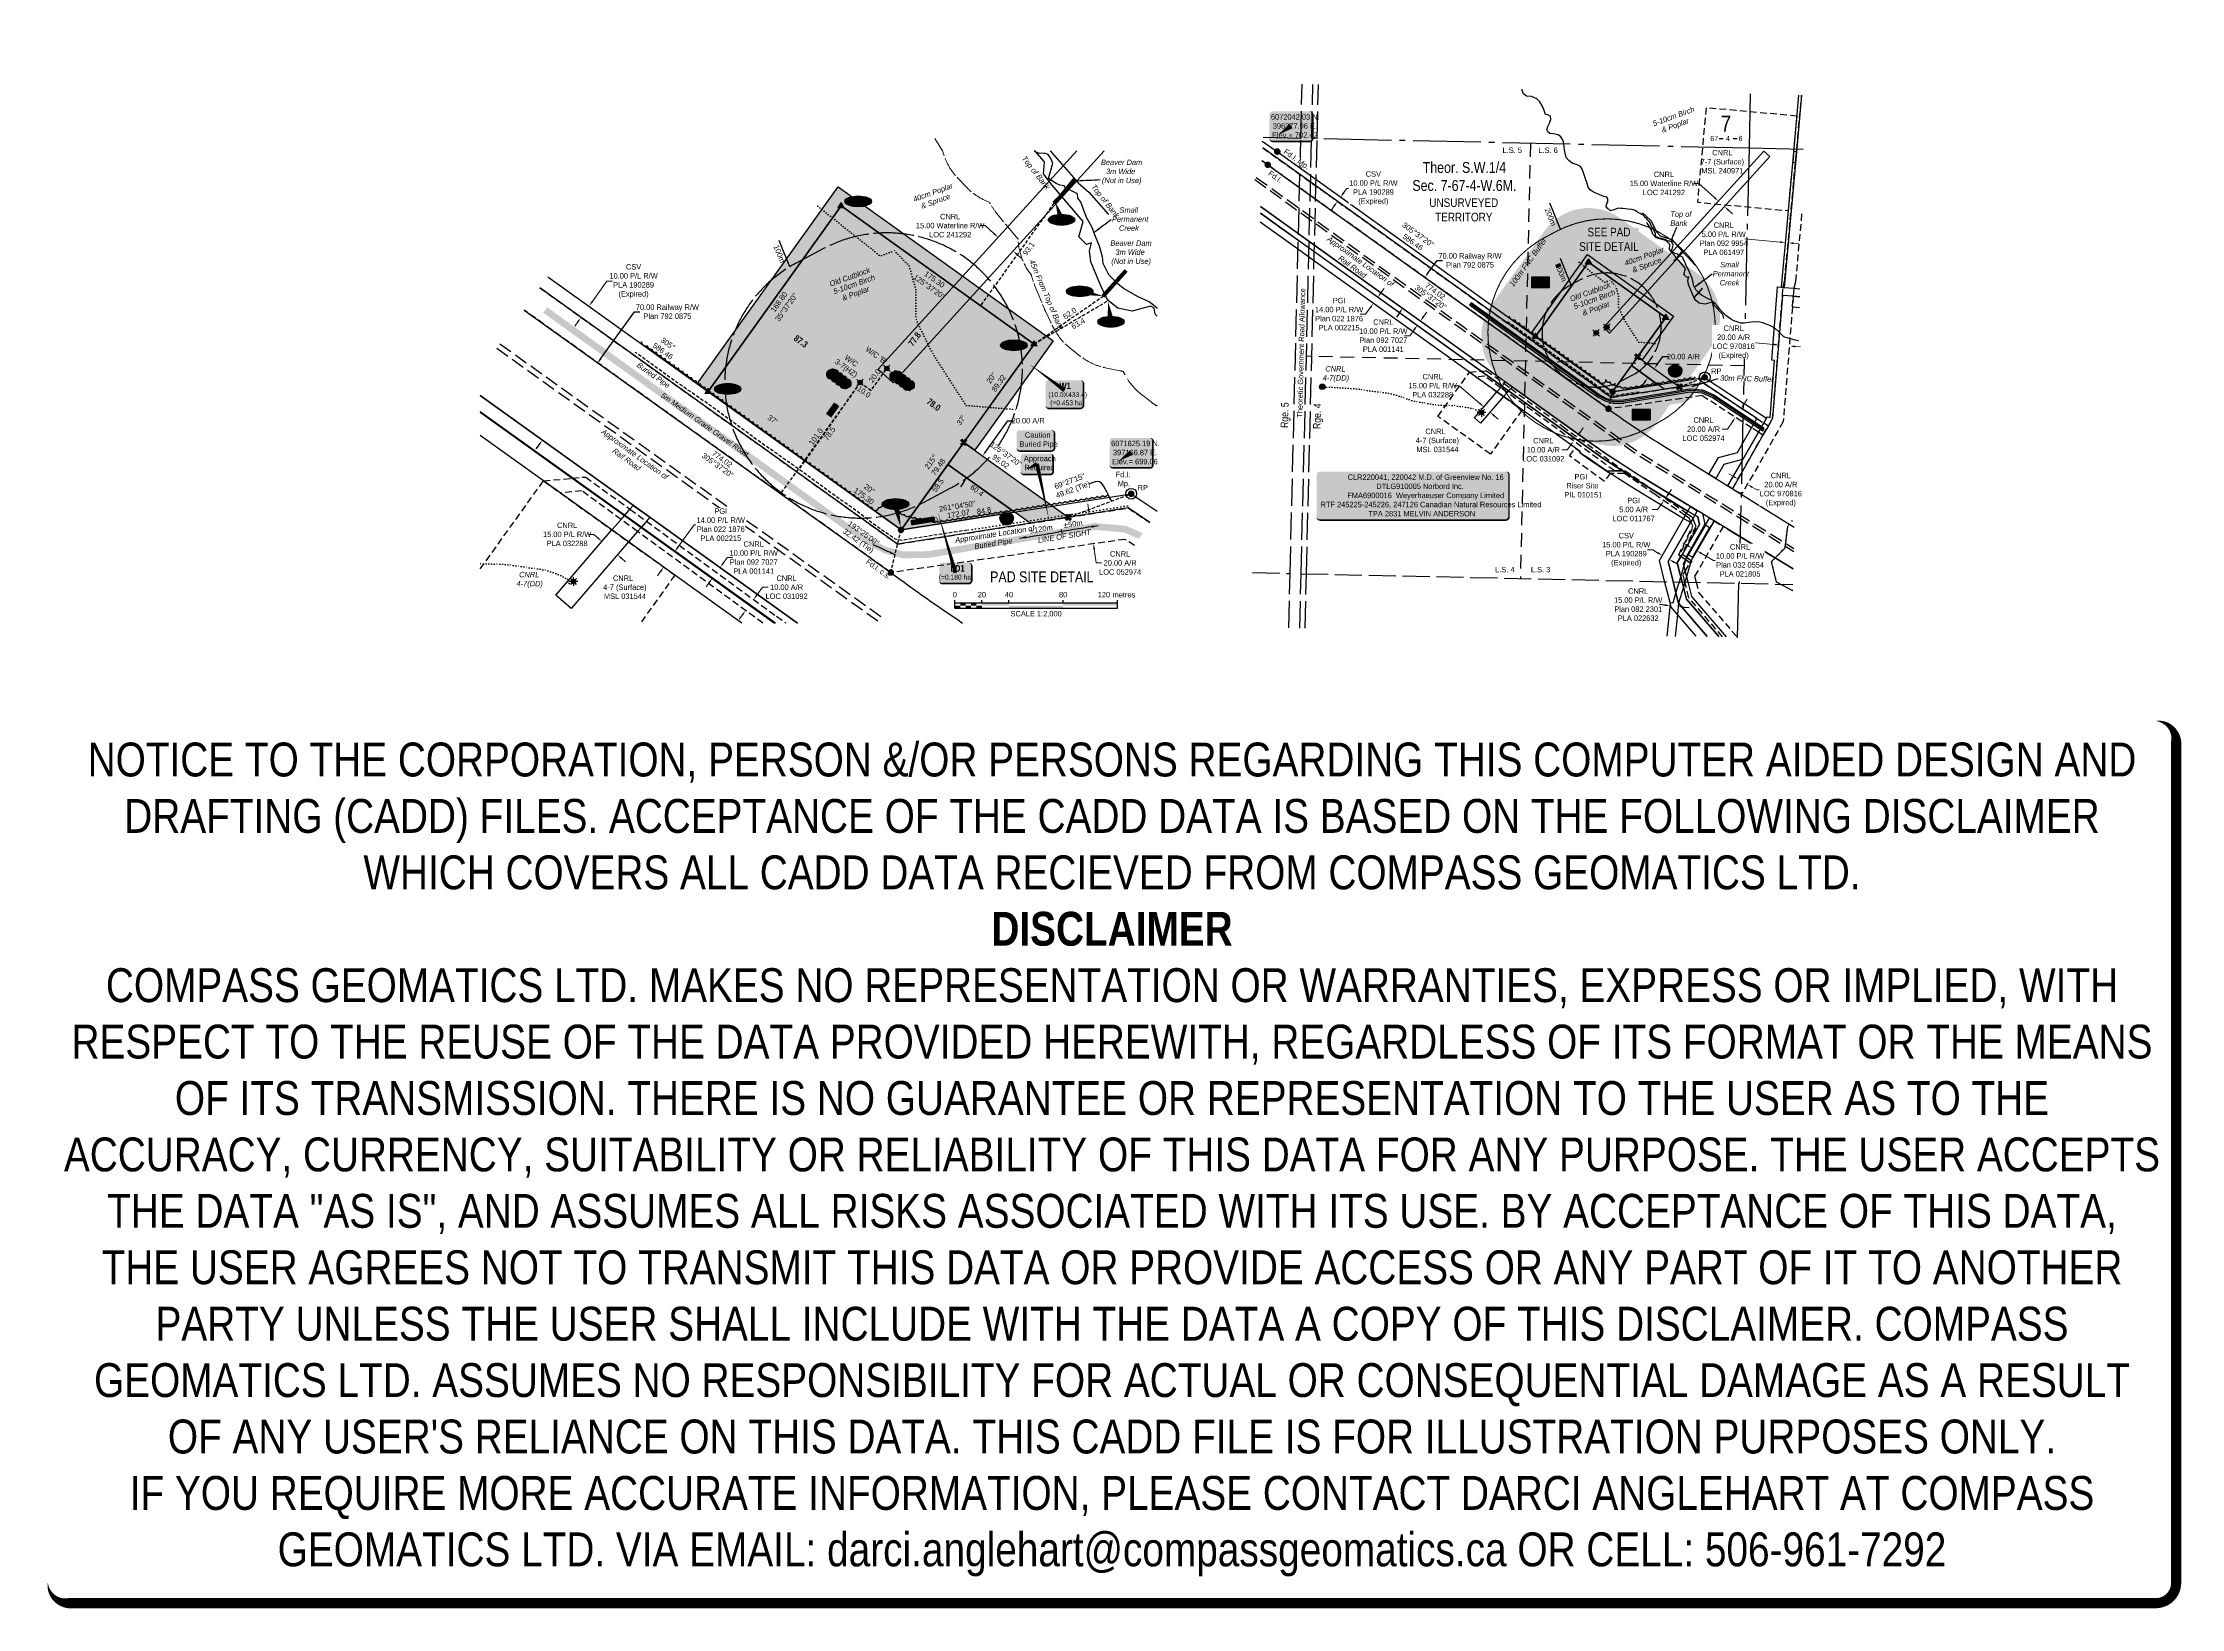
# Model space of a CAD drawing. Extents: x 394100 to 398046, y 6069353 to 6072243.
import ezdxf
from ezdxf.enums import TextEntityAlignment as Align

# ---------------------------------------------------------------- set-up
doc = ezdxf.new("R2010")
doc.units = 0
doc.header["$LTSCALE"] = 5
doc.header["$PDSIZE"] = 0.5
for name, pattern in [('0', [1, 1, 0]), ('DOT', [6.35, 0, -6.35]), ('foc-ACCESSROAD', [3.75, 2.5, -1.25]), ('foc-BUFFER', [16.75, 15, -1.75]), ('foc-DOT', [1, 0.2, -0.8]), ('foc-LSD', [8, 5, -3]), ('foc-QUARTERLINE', [33, 25, -3, 2, -3]), ('foc-TIELINE', [1.875, 1.25, -0.625]), ('foc-TOPO', [1, 0.2, -0.8]), ('foc-UNSURVEYED', [12.5, 10, -2.5]), ('foc-WHEELTRACKS', [2, 0.4, -1.6]), ('RAIL', [35, 25, -10]), ('UG_PIPE', [1.875, 1.25, -0.625])]:
    doc.linetypes.add(name, pattern=pattern)
doc.layers.get('Defpoints').update_dxf_attribs({"color": 9})
for name, color, linetype in [('10', 1, 'Continuous'), ('35', 37, 'Continuous'), ('9', 3, 'Continuous'), ('ABADATA-DRILL-T', 8, 'Continuous'), ('AS-PIPE-UG', 44, 'UG_PIPE'), ('AS-ROADS', 254, 'Continuous'), ('AUX-BUFFER', 7, 'foc-BUFFER'), ('C-AR', 13, 'foc-ACCESSROAD'), ('C-RW', 13, 'Continuous'), ('C-SYMBOL', 7, 'Continuous'), ('C-WS', 13, 'foc-ACCESSROAD'), ('CG-NOTES', 7, 'Continuous'), ('D-TXT', 6, 'Continuous'), ('DETAIL-HZ-Existing', 8, 'foc-DOT'), ('DETAIL-T', 7, 'Continuous'), ('F-AR', 190, 'foc-ACCESSROAD'), ('F-RW', 190, 'Continuous'), ('F-WS', 190, 'foc-ACCESSROAD'), ('L-BD', 7, 'Continuous'), ('L-MON', 1, 'Continuous'), ('L-QSEC', 8, 'foc-QUARTERLINE'), ('L-ROAD-T', 7, 'Continuous'), ('L-SECLBL', 7, 'Continuous'), ('L-SECQ', 8, 'foc-QUARTERLINE'), ('L-SECTION-LSD', 7, 'foc-LSD'), ('L-TIE', 7, 'foc-TIELINE'), ('L-TIE-T', 7, 'Continuous'), ('L-TITLEDB', 4, 'Continuous'), ('L-TITLEDB-T', 4, 'Continuous'), ('L-UNS-T', 3, 'Continuous'), ('L-USEC', 7, 'foc-UNSURVEYED'), ('P-BUFFER-H 30m', 51, 'Continuous'), ('P-BUFFER-T', 40, 'Continuous'), ('P-CROSSINGS', 250, 'Continuous'), ('P-ELEVATION', 7, 'Continuous'), ('P-PROPOSED', 10, 'Continuous'), ('P-PROPOSED-H', 21, 'Continuous'), ('P-TEMP-BLOCKS', 250, 'Continuous'), ('P-TEMP-BLUE', 146, 'Continuous'), ('P-TXT', 4, 'Continuous'), ('T-BUSH', 110, '0'), ('T-BUSH-T', 110, 'Continuous'), ('T-SLOPE', 48, 'Continuous'), ('T-TIE', 201, 'foc-TIELINE'), ('T-VEGETATION CHANGE', 104, 'foc-TOPO'), ('T-WATER', 160, 'Continuous'), ('T-WATER-P3', 160, 'foc-WHEELTRACKS'), ('T-WATER-T', 170, 'Continuous')]:
    doc.layers.add(name, color=color, linetype=linetype)
for name, color, linetype, lineweight in [('C-AR-T', 13, 'Continuous', 9), ('C-RW-T', 13, 'Continuous', 9), ('C-WS-T', 13, 'Continuous', 9), ('F-AR-T', 190, 'Continuous', 9), ('F-RW-T', 190, 'Continuous', 9), ('F-WS-T', 190, 'Continuous', 9), ('T-TEXT', 48, 'Continuous', 18), ('T-TIE-T', 201, 'Continuous', 18)]:
    doc.layers.add(name, color=color, linetype=linetype, lineweight=lineweight)
doc.layers.add('DISCLAIMER', color=7, linetype='Continuous', plot=False)
doc.layers.add('P-TEMP-BLUE-H', color=7, linetype='Continuous', true_color=0x99e6ff)
doc.styles.add('100L', font='ARIALN.TTF', dxfattribs={"height": 11})
doc.styles.add('175L', font='ARIALN.TTF', dxfattribs={"height": 20})
doc.styles.add('80', font='ARIALN.TTF', dxfattribs={"height": 10})
doc.styles.add('80CG', font='ARIALN.TTF', dxfattribs={"height": 10})
doc.styles.add('80L', font='ARIALN.TTF', dxfattribs={"height": 10})
doc.styles.add('BOLD', font='ARIALNB.TTF')
doc.styles.add('Crossing', font='ARIALN.TTF', dxfattribs={"height": 10})
doc.styles.add('foc-LtypeFont', font='ARIALN.TTF', dxfattribs={"height": 7.35})
doc.styles.add('SIMPLEX', font='ARIALN.TTF')
doc.linetypes.add('foc-TOPO-flowdirection-NOLINE', pattern='A,0,[">",foc-LtypeFont,S=0.3,R=0,X=0,Y=-0.945],-20,[">",foc-LtypeFont,S=0.3,R=0,X=0,Y=-0.945],0', length=20)
doc.dimstyles.new('CG2011', dxfattribs={"dimscale": 5, "dimtxt": 9, "dimasz": 2, "dimexe": 0.2, "dimexo": 0.0625, "dimgap": 0.5, "dimtad": 0, "dimtih": 1, "dimtoh": 1, "dimzin": 0, "dimdsep": 46, "dimtxsty": '80CG', "dimcen": 0.1, "dimse1": 1, "dimse2": 1, "dimclrd": 256, "dimclrt": 256, "dimaunit": 1, "dimadec": 4, "dimazin": 0, "dimtfac": 0.06, "dimtofl": 0, "dimtmove": 0, "dimatfit": 1, "dimfxl": 0.2, "dimtolj": 1, "dimtzin": 0, "dimlwd": -1, "dimarcsym": 0})
doc.dimstyles.new('COMPASS', dxfattribs={"dimscale": 5, "dimtxt": 10, "dimasz": 2.5, "dimexe": 0.2, "dimexo": 0.0625, "dimgap": 0.5, "dimtad": 0, "dimtih": 1, "dimtoh": 1, "dimzin": 0, "dimdsep": 46, "dimtxsty": '80', "dimcen": 0.1, "dimse1": 1, "dimse2": 1, "dimclrd": 256, "dimclrt": 256, "dimaunit": 1, "dimadec": 4, "dimazin": 0, "dimtfac": 0.06, "dimtofl": 0, "dimtmove": 0, "dimatfit": 1, "dimfxl": 0.2, "dimtolj": 1, "dimtzin": 0, "dimlwd": -1, "dimarcsym": 0})
doc.dimstyles.new('Compass 5 000', dxfattribs={"dimscale": 5, "dimtxt": 9, "dimasz": 2, "dimexe": 0.2, "dimexo": 0.0625, "dimgap": 0.5, "dimtad": 0, "dimtih": 1, "dimtoh": 1, "dimzin": 0, "dimdsep": 46, "dimtxsty": '80CG', "dimcen": 0.1, "dimse1": 1, "dimse2": 1, "dimclrd": 256, "dimclrt": 256, "dimaunit": 1, "dimadec": 4, "dimazin": 0, "dimtfac": 0.06, "dimtofl": 0, "dimtmove": 0, "dimatfit": 1, "dimfxl": 0.2, "dimtolj": 1, "dimtzin": 0, "dimlwd": -1, "dimarcsym": 0})

# ---------------------------------------------------------------- blocks, each defined once
blk = doc.blocks.new('*D426')
at = {"layer": 'C-RW-T', "transparency": 16777216}
for p, q in [((397135, 6071315), (397126.4, 6071320)), ((397161.1, 6071300), (397183.1, 6071287.3)), ((397183.1, 6071287.3), (397193.1, 6071287.3))]:
    blk.add_line(p, q, dxfattribs=at)
for points in [[(397135.9, 6071316.4), (397134.2, 6071313.6), (397143.7, 6071310)], [(397161.9, 6071301.4), (397160.2, 6071298.6), (397152.4, 6071305)]]:
    blk.add_solid(points, dxfattribs=at)
at = {"layer": 'Defpoints', "color": 0, "transparency": 16777216}
for p in [(397147.8, 6071317.2), (397156.6, 6071312.2), (397152.4, 6071305)]:
    blk.add_point(p, dxfattribs=at)
at = {"layer": 'C-RW-T', "transparency": 16777216, "insert": (397232.2, 6071287.3), "char_height": 10, "attachment_point": 5, "style": '80CG', "bg_fill": 3, "box_fill_scale": 1.1, "bg_fill_color": 256, "bg_fill_true_color": 13158600, "bg_fill_transparency": 0}
blk.add_mtext('\\A1;CNRL\\P10.00 P/L R/W\\PPlan 032 0554\\PPLA 021805 ', dxfattribs=at)
blk = doc.blocks.new('fdia')
at = {"color": 255, "const_width": 1}
blk.add_lwpolyline([(-0.5, 0, 1), (0.5, 0, 1)], format="xyb", close=True, dxfattribs=at)
blk = doc.blocks.new('Fdiaa')
blk.add_blockref('fdia', (0, 0))
blk = doc.blocks.new('fdib')
at = {"color": 1, "const_width": 1.6}
blk.add_lwpolyline([(-0.4, 0, 1), (0.4, 0, 1)], format="xyb", close=True, dxfattribs=at)
at = {"color": 1}
blk.add_circle((0, 0), 0.8, dxfattribs=at)
blk = doc.blocks.new('Fdibb')
blk.add_blockref('fdib', (0, 0))
blk = doc.blocks.new('fdicc')
for name in ['Fdibb', 'Fdiaa']:
    blk.add_blockref(name, (0, 0))
blk = doc.blocks.new('FDI')
blk.add_blockref('fdicc', (0, 0))
blk = doc.blocks.new('L-SECLBL')
at = {"layer": '9', "color": 7}
for p, q in [((-5.1, -27.8), (-12.3, -27.8)), ((20.7, -27.8), (13.5, -27.8))]:
    blk.add_line(p, q, dxfattribs=at)
at = {"layer": '10', "color": 2, "style": 'SIMPLEX'}
blk.add_attdef('SEC', text='', height=30, dxfattribs=at).set_placement((0, 0), align=Align.MIDDLE)
at = {"layer": '10', "color": 5, "style": '80L'}
blk.add_attdef('TWP', text='', height=9.5, dxfattribs=at).set_placement((-14.4, -27.4), align=Align.MIDDLE_RIGHT)
blk.add_attdef('RGE', text='', height=9.5, dxfattribs=at).set_placement((3.6, -27.4), align=Align.MIDDLE_CENTER)
blk.add_attdef('MER', text='', height=9.5, dxfattribs=at).set_placement((23.2, -27.4), align=Align.MIDDLE_LEFT)
blk = doc.blocks.new('GAS')
h = blk.add_hatch(color=255)
h.dxf.hatch_style = 1
edge = h.paths.add_edge_path()
edge.add_arc((0, 0), 0.9, 0, 360)
for p, q in [((-0.81, 0), (-1.62, 0)), ((-0.57, 0.57), (-1.14, 1.14)), ((0, 0.81), (0, 1.62)), ((0.57, 0.57), (1.14, 1.14)), ((1.62, 0), (0.81, 0)), ((-0.57, -0.57), (-1.14, -1.14)), ((0, -0.81), (0, -1.62)), ((1.14, -1.14), (0.57, -0.57))]:
    blk.add_line(p, q)
blk.add_circle((0, 0), 0.8)
blk = doc.blocks.new('BH-Existing')
at = {"layer": 'ABADATA-DRILL-T'}
h = blk.add_hatch(color=256, dxfattribs=at)
h.dxf.hatch_style = 1
edge = h.paths.add_edge_path()
edge.add_arc((0, 0), 0.5, 0, 360)
blk.add_circle((0, 0), 0.5, dxfattribs=at)
blk = doc.blocks.new('*U435')
h = blk.add_hatch(color=254)
edge = h.paths.add_edge_path()
edge.add_line((-34, -28.5), (34, -28.5))
edge.add_arc((34, -22.5), 6, 270, 360)
edge.add_line((40, -22.5), (40, 21))
edge.add_arc((34, 21), 6, 0, 90)
edge.add_line((34, 27), (-34, 27))
edge.add_arc((-34, 21), 6, 90, 180)
edge.add_line((-40, 21), (-40, -22.5))
edge.add_arc((-34, -22.5), 6, 180, 270)
at = {"color": 1, "flags": 128}
blk.add_lwpolyline([(-34, -28.5, 3, 3, 0), (34, -28.5, 3, 3, 0.414214), (40, -22.5, 3, 3, 0), (40, 21, 3, 0, 0.414214), (34, 27, 0, 0, 0), (-34, 27, 0, 0, 0.414214), (-40, 21, 0, 0, 0), (-40, -22.5, 0, 3, 0.414214)], format="xyseb", close=True, dxfattribs=at)
blk.add_lwpolyline([(-24.1, -16.3, 0, 10, 0), (0, 0, 5, 5, 0)], format="xyseb", dxfattribs=at)
at = {"color": 1, "style": '80'}
blk.add_attdef('ENTER_TEXT_001', (-36, -5), '', height=10, dxfattribs=at)
blk = doc.blocks.new('*D438')
at = {"layer": 'C-AR-T', "transparency": 16777216}
for p, q in [((397294.2, 6071685.9), (397254.7, 6071689.5)), ((397334.1, 6071682.2), (397344, 6071681.3))]:
    blk.add_line(p, q, dxfattribs=at)
for points in [[(397294.4, 6071687.5), (397294.1, 6071684.2), (397304.2, 6071684.9)], [(397334.2, 6071683.9), (397333.9, 6071680.6), (397324.1, 6071683.1)]]:
    blk.add_solid(points, dxfattribs=at)
at = {"layer": 'Defpoints', "color": 0, "transparency": 16777216}
for p in [(397324.1, 6071683.1), (397293.7, 6071569.8), (397313.6, 6071567.9)]:
    blk.add_point(p, dxfattribs=at)
at = {"layer": 'C-AR-T', "transparency": 16777216, "insert": (397220.4, 6071689.5), "char_height": 10, "attachment_point": 5, "style": '80CG', "bg_fill": 3, "box_fill_scale": 1.1, "bg_fill_color": 256, "bg_fill_true_color": 13158600, "bg_fill_transparency": 0}
blk.add_mtext('\\A1;CNRL\\P20.00 A/R\\PLOC 970816\\P(Expired)', dxfattribs=at)
blk = doc.blocks.new('*D440')
at = {"layer": 'C-AR-T', "transparency": 16777216}
for p, q in [((397239.9, 6071576.6), (397245.4, 6071585)), ((397209.2, 6071529.5), (397199.2, 6071529.5)), ((397218.1, 6071543.1), (397209.2, 6071529.5))]:
    blk.add_line(p, q, dxfattribs=at)
for points in [[(397216.7, 6071544), (397219.5, 6071542.2), (397223.5, 6071551.5)], [(397238.5, 6071577.5), (397241.3, 6071575.7), (397234.4, 6071568.2)]]:
    blk.add_solid(points, dxfattribs=at)
at = {"layer": 'Defpoints', "color": 0, "transparency": 16777216}
for p in [(397223.5, 6071551.5), (397255, 6071554.8), (397244.1, 6071538.1)]:
    blk.add_point(p, dxfattribs=at)
at = {"layer": 'C-AR-T', "transparency": 16777216, "insert": (397164.9, 6071529.5), "char_height": 10, "attachment_point": 5, "style": '80CG'}
blk.add_mtext('\\A1;CNRL\\P20.00 A/R\\PLOC 052974', dxfattribs=at)
blk = doc.blocks.new('*D441')
at = {"layer": 'C-AR-T', "transparency": 16777216}
for p, q in [((396937, 6071523.8), (396942.9, 6071531.9)), ((396913.4, 6071491.5), (396903.4, 6071491.5)), ((396919.3, 6071499.6), (396913.4, 6071491.5))]:
    blk.add_line(p, q, dxfattribs=at)
for points in [[(396917.9, 6071500.6), (396920.6, 6071498.6), (396925.2, 6071507.7)], [(396935.6, 6071524.8), (396938.3, 6071522.8), (396931.1, 6071515.7)]]:
    blk.add_solid(points, dxfattribs=at)
at = {"layer": 'Defpoints', "color": 0, "transparency": 16777216}
for p in [(396902.9, 6071523.9), (396908.8, 6071532), (396925.2, 6071507.7)]:
    blk.add_point(p, dxfattribs=at)
at = {"layer": 'C-AR-T', "transparency": 16777216, "insert": (396869.1, 6071491.5), "char_height": 10, "attachment_point": 5, "style": '80CG'}
blk.add_mtext('\\A1;CNRL\\P10.00 A/R\\PLOC 031092', dxfattribs=at)
blk = doc.blocks.new('*D442')
at = {"layer": 'C-AR-T', "transparency": 16777216}
for p, q in [((397219.9, 6071442.4), (397211.2, 6071447.4)), ((397254.5, 6071422.5), (397263.2, 6071417.5)), ((397263.2, 6071417.5), (397273.2, 6071417.5))]:
    blk.add_line(p, q, dxfattribs=at)
for points in [[(397220.7, 6071443.8), (397219.1, 6071440.9), (397228.6, 6071437.4)], [(397255.3, 6071423.9), (397253.7, 6071421), (397245.8, 6071427.5)]]:
    blk.add_solid(points, dxfattribs=at)
at = {"layer": 'Defpoints', "color": 0, "transparency": 16777216}
for p in [(397245.8, 6071427.5), (397177.2, 6071348.1), (397194.5, 6071338.2)]:
    blk.add_point(p, dxfattribs=at)
at = {"layer": 'C-AR-T', "transparency": 16777216, "insert": (397307.5, 6071417.5), "char_height": 10, "attachment_point": 5, "style": '80CG', "bg_fill": 3, "box_fill_scale": 1.1, "bg_fill_color": 256, "bg_fill_true_color": 13158600, "bg_fill_transparency": 0}
blk.add_mtext('\\A1;CNRL\\P20.00 A/R\\PLOC 970816\\P(Expired)', dxfattribs=at)
blk = doc.blocks.new('*D445')
at = {"layer": 'C-RW-T', "transparency": 16777216}
for p, q in [((396648, 6071737.4), (396653.9, 6071745.5)), ((396630.7, 6071713.1), (396622.8, 6071702.1)), ((396622.8, 6071702.1), (396612.8, 6071702.1))]:
    blk.add_line(p, q, dxfattribs=at)
for points in [[(396629.3, 6071714.1), (396632, 6071712.1), (396636.5, 6071721.2)], [(396646.7, 6071738.3), (396649.4, 6071736.4), (396642.2, 6071729.2)]]:
    blk.add_solid(points, dxfattribs=at)
at = {"layer": 'Defpoints', "color": 0, "transparency": 16777216}
for p in [(396636.5, 6071721.2), (396655.3, 6071707.8), (396661, 6071715.8)]:
    blk.add_point(p, dxfattribs=at)
at = {"layer": 'C-RW-T', "transparency": 16777216, "insert": (396573.8, 6071702.1), "char_height": 10, "attachment_point": 5, "style": '80CG'}
blk.add_mtext('\\A1;CNRL\\P10.00 P/L R/W\\PPlan 092 7027\\PPLA 001141', dxfattribs=at)
blk = doc.blocks.new('*D446')
at = {"layer": 'C-RW-T', "transparency": 16777216}
for p, q in [((396714, 6071609.8), (396704, 6071609.8)), ((396752, 6071577.1), (396714, 6071609.8)), ((396778.5, 6071554.3), (396786, 6071547.8))]:
    blk.add_line(p, q, dxfattribs=at)
for points in [[(396753, 6071578.4), (396750.9, 6071575.9), (396759.5, 6071570.6)], [(396779.6, 6071555.6), (396777.4, 6071553), (396770.9, 6071560.8)]]:
    blk.add_solid(points, dxfattribs=at)
at = {"layer": 'Defpoints', "color": 0, "transparency": 16777216}
for p in [(396756.2, 6071566.8), (396759.5, 6071570.6), (396767.6, 6071557)]:
    blk.add_point(p, dxfattribs=at)
at = {"layer": 'C-RW-T', "transparency": 16777216, "insert": (396664.9, 6071609.8), "char_height": 10, "attachment_point": 5, "style": '80CG'}
blk.add_mtext('\\A1;CNRL\\P15.00 P/L R/W\\PPLA 032288', dxfattribs=at)
blk = doc.blocks.new('*D447')
at = {"layer": 'C-RW-T', "transparency": 16777216}
for p, q in [((397306.1, 6071875), (397240.8, 6071881)), ((397331, 6071872.7), (397340.9, 6071871.8))]:
    blk.add_line(p, q, dxfattribs=at)
for points in [[(397306.2, 6071876.6), (397305.9, 6071873.3), (397316, 6071874.1)], [(397331.1, 6071874.3), (397330.8, 6071871), (397321, 6071873.6)]]:
    blk.add_solid(points, dxfattribs=at)
at = {"layer": 'Defpoints', "color": 0, "transparency": 16777216}
for p in [(397323.2, 6071951.5), (397328.1, 6071951.1), (397321, 6071873.6)]:
    blk.add_point(p, dxfattribs=at)
at = {"layer": 'C-RW-T', "transparency": 16777216, "insert": (397202.1, 6071881), "char_height": 10, "attachment_point": 5, "style": '80CG'}
blk.add_mtext('\\A1;CNRL\\P5.00 P/L R/W\\PPlan 092 9954\\PPLA 061497', dxfattribs=at)
blk = doc.blocks.new('*D448')
at = {"layer": 'Defpoints', "color": 0, "transparency": 16777216}
for p in [(397091.6, 6071397.6), (397100.8, 6071391.2), (397103.6, 6071395.3)]:
    blk.add_point(p, dxfattribs=at)
at = {"layer": 'F-AR-T', "transparency": 16777216}
for p, q in [((397085.9, 6071389.4), (397080.1, 6071381.2)), ((397100.1, 6071409.9), (397105.9, 6071418.1)), ((397080.1, 6071381.2), (397070.1, 6071381.2))]:
    blk.add_line(p, q, dxfattribs=at)
for points in [[(397084.5, 6071390.3), (397087.2, 6071388.4), (397091.6, 6071397.6)], [(397098.8, 6071410.9), (397101.5, 6071409), (397094.4, 6071401.7)]]:
    blk.add_solid(points, dxfattribs=at)
at = {"layer": 'F-AR-T', "transparency": 16777216, "insert": (397035.8, 6071381.2), "char_height": 10, "attachment_point": 5, "style": '80CG'}
blk.add_mtext('\\A1;PGI\\P5.00 A/R\\PLOC 011767', dxfattribs=at)
blk = doc.blocks.new('*D450')
at = {"layer": 'Defpoints', "color": 0, "transparency": 16777216}
for p in [(396489, 6071949.7), (396494.8, 6071957.8), (396494.8, 6071957.8)]:
    blk.add_point(p, dxfattribs=at)
at = {"layer": 'F-RW-T', "transparency": 16777216}
for p, q in [((396483.1, 6071941.6), (396477.3, 6071933.4)), ((396500.6, 6071966), (396506.5, 6071974.1)), ((396506.5, 6071974.1), (396516.5, 6071974.1))]:
    blk.add_line(p, q, dxfattribs=at)
for points in [[(396481.8, 6071942.5), (396484.5, 6071940.6), (396489, 6071949.7)], [(396499.3, 6071966.9), (396502, 6071965), (396494.8, 6071957.8)]]:
    blk.add_solid(points, dxfattribs=at)
at = {"layer": 'F-RW-T', "transparency": 16777216, "insert": (396555.5, 6071974.1), "char_height": 10, "attachment_point": 5, "style": '80CG', "bg_fill": 3, "box_fill_scale": 1.1, "bg_fill_color": 256, "bg_fill_true_color": 13158600, "bg_fill_transparency": 0}
blk.add_mtext('\\A1;CSV\\P10.00 P/L R/W\\PPLA 190289\\P(Expired)', dxfattribs=at)
blk = doc.blocks.new('*D451')
at = {"layer": 'Defpoints', "color": 0, "transparency": 16777216}
for p in [(397134.1, 6071375.5), (397147.1, 6071368.1), (397088.6, 6071296.5)]:
    blk.add_point(p, dxfattribs=at)
at = {"layer": 'F-RW-T', "transparency": 16777216}
for p, q in [((397071.3, 6071306.5), (397061.3, 6071306.5)), ((397079.9, 6071301.5), (397071.3, 6071306.5)), ((397110.3, 6071284), (397118.9, 6071279))]:
    blk.add_line(p, q, dxfattribs=at)
for points in [[(397080.8, 6071302.9), (397079.1, 6071300), (397088.6, 6071296.5)], [(397111.1, 6071285.5), (397109.4, 6071282.6), (397101.6, 6071289)]]:
    blk.add_solid(points, dxfattribs=at)
at = {"layer": 'F-RW-T', "transparency": 16777216, "insert": (397022.2, 6071306.5), "char_height": 10, "attachment_point": 5, "style": '80CG'}
blk.add_mtext('\\A1;CSV\\P15.00 P/L R/W\\PPLA 190289\\P(Expired)', dxfattribs=at)
blk = doc.blocks.new('*D452')
at = {"layer": 'Defpoints', "color": 0, "transparency": 16777216}
for p in [(396538.3, 6071791.4), (396530.1, 6071780.1), (396555.6, 6071761.9)]:
    blk.add_point(p, dxfattribs=at)
at = {"layer": 'F-WS-T', "transparency": 16777216}
for p, q in [((396569.5, 6071781.4), (396575.4, 6071789.5)), ((396549.7, 6071753.7), (396541.2, 6071741.9)), ((396541.2, 6071741.9), (396531.2, 6071741.9))]:
    blk.add_line(p, q, dxfattribs=at)
for points in [[(396548.4, 6071754.7), (396551.1, 6071752.8), (396555.6, 6071761.9)], [(396568.2, 6071782.3), (396570.9, 6071780.4), (396563.7, 6071773.2)]]:
    blk.add_solid(points, dxfattribs=at)
at = {"layer": 'F-WS-T', "transparency": 16777216, "insert": (396492.2, 6071741.9), "char_height": 10, "attachment_point": 5, "style": '80CG'}
blk.add_mtext('\\A1;PGI\\P14.00 P/L R/W^JPlan 022 1876\\PPLA 002215', dxfattribs=at)
blk = doc.blocks.new('*D453')
at = {"layer": 'Defpoints', "color": 0, "transparency": 16777216}
for p in [(396650.3, 6071809.5), (396682.1, 6071786.7), (396641.4, 6071729.9)]:
    blk.add_point(p, dxfattribs=at)
at = {"layer": 'L-TITLEDB-T', "transparency": 16777216}
for p, q in [((396656.1, 6071817.6), (396672.9, 6071841.1)), ((396672.9, 6071841.1), (396682.9, 6071841.1)), ((396603.7, 6071744.6), (396597.9, 6071736.4))]:
    blk.add_line(p, q, dxfattribs=at)
for points in [[(396654.7, 6071818.6), (396657.5, 6071816.6), (396650.3, 6071809.5)], [(396602.4, 6071745.5), (396605.1, 6071743.6), (396609.6, 6071752.7)]]:
    blk.add_solid(points, dxfattribs=at)
at = {"layer": 'L-TITLEDB-T', "transparency": 16777216, "insert": (396733.8, 6071841.1), "char_height": 10, "attachment_point": 5, "style": '80CG'}
blk.add_mtext('\\A1;70.00 Railway R/W\\PPlan 792 0875', dxfattribs=at)
blk = doc.blocks.new('*U550')
h = blk.add_hatch(color=255)
edge = h.paths.add_edge_path()
edge.add_line((-171.5, -45.5), (171.5, -45.5))
edge.add_arc((171.5, -39.5), 6, 270, 360)
edge.add_line((177.5, -39.5), (177.5, 38))
edge.add_arc((171.5, 38), 6, 0, 90)
edge.add_line((171.5, 44), (-171.5, 44))
edge.add_arc((-171.5, 38), 6, 90, 180)
edge.add_line((-177.5, 38), (-177.5, -39.5))
edge.add_arc((-171.5, -39.5), 6, 180, 270)
at = {"color": 44, "flags": 128}
blk.add_lwpolyline([(-171.5, -45.5, 3, 3, 0), (171.5, -45.5, 3, 3, 0.414214), (177.5, -39.5, 3, 3, 0), (177.5, 38, 3, 0, 0.414214), (171.5, 44, 0, 0, 0), (-171.5, 44, 0, 0, 0.414214), (-177.5, 38, 0, 0, 0), (-177.5, -39.5, 0, 3, 0.414214)], format="xyseb", close=True, dxfattribs=at)
at = {"color": 44, "style": '80'}
blk.add_attdef('ENTER_TEXT_001', (-36, -5), '', height=10, dxfattribs=at)
blk = doc.blocks.new('TRIA')
blk.add_hatch(color=255).paths.add_polyline_path([(-0.04, 1.52), (-1.47, -0.87), (1.39, -0.87)])
blk = doc.blocks.new('TRIAA')
blk.add_blockref('TRIA', (0, 0))
blk = doc.blocks.new('TRIB')
at = {"color": 1}
blk.add_lwpolyline([(-1.12, -0.67), (-0.04, 1.13), (1.04, -0.67)], close=True, dxfattribs=at)
blk = doc.blocks.new('TRIBB')
blk.add_blockref('TRIB', (0, 0))
blk = doc.blocks.new('TRICC')
for name in ['TRIAA', 'TRIBB']:
    blk.add_blockref(name, (0, 0))
blk = doc.blocks.new('plspike')
blk.add_blockref('TRICC', (0, 0))
blk = doc.blocks.new('WC')
at = {"layer": 'L-MON'}
h = blk.add_hatch(color=255, dxfattribs=at)
h.dxf.hatch_style = 1
edge = h.paths.add_edge_path()
edge.add_arc((0, 0), 0.9, 0, 360)
at = {"layer": 'L-MON', "color": 240, "flags": 128}
for points in [[(-0.62, 0.5), (-1.23, 1.12)], [(0.52, 0.61), (1.13, 1.21)], [(-1.18, -1.18), (-0.56, -0.57)], [(1.16, -1.18), (0.56, -0.57)]]:
    blk.add_lwpolyline(points, dxfattribs=at)
at = {"layer": 'L-MON', "color": 240}
for radius in [0.8, 0.373]:
    blk.add_circle((0, 0), radius, dxfattribs=at)
blk = doc.blocks.new('*D475')
at = {"layer": 'C-AR-T', "transparency": 16777216}
for p, q in [((395417.5, 6071223.1), (395428.2, 6071237.7)), ((395428.2, 6071237.7), (395438.2, 6071237.7)), ((395391, 6071186.8), (395385.1, 6071178.7))]:
    blk.add_line(p, q, dxfattribs=at)
for points in [[(395389.7, 6071187.8), (395392.4, 6071185.8), (395396.9, 6071194.9)], [(395416.2, 6071224.1), (395418.9, 6071222.1), (395411.6, 6071215)]]:
    blk.add_solid(points, dxfattribs=at)
at = {"layer": 'Defpoints', "color": 0, "transparency": 16777216}
for p in [(395396.9, 6071194.9), (395448.5, 6071157.2), (395463.3, 6071177.4)]:
    blk.add_point(p, dxfattribs=at)
at = {"layer": 'C-AR-T', "transparency": 16777216, "insert": (395472.5, 6071237.7), "char_height": 10, "attachment_point": 5, "style": '80CG'}
blk.add_mtext('\\A1;CNRL\\P10.00 A/R\\PLOC 031092', dxfattribs=at)
blk = doc.blocks.new('*D476')
at = {"layer": 'C-RW-T', "transparency": 16777216}
for p, q in [((395355.8, 6071282.8), (395362.7, 6071292.5)), ((395362.7, 6071292.5), (395372.7, 6071292.5)), ((395329.9, 6071246.6), (395324, 6071238.4))]:
    blk.add_line(p, q, dxfattribs=at)
for points in [[(395354.4, 6071283.8), (395357.1, 6071281.8), (395350, 6071274.7)], [(395328.5, 6071247.5), (395331.2, 6071245.6), (395335.7, 6071254.7)]]:
    blk.add_solid(points, dxfattribs=at)
at = {"layer": 'Defpoints', "color": 0, "transparency": 16777216}
for p in [(394843.8, 6071636.8), (394829.5, 6071616.9), (395335.7, 6071254.7)]:
    blk.add_point(p, dxfattribs=at)
at = {"layer": 'C-RW-T', "transparency": 16777216, "insert": (395411.8, 6071292.5), "char_height": 10, "attachment_point": 5, "style": '80CG'}
blk.add_mtext('\\A1;CNRL\\P10.00 P/L R/W\\PPlan 092 7027\\PPLA 001141', dxfattribs=at)
blk = doc.blocks.new('*D477')
at = {"layer": 'C-RW-T', "transparency": 16777216}
for p, q in [((395116.6, 6071335.3), (395106.6, 6071335.3)), ((395124.2, 6071328.8), (395116.6, 6071335.3)), ((395167.8, 6071291.3), (395175.3, 6071284.7))]:
    blk.add_line(p, q, dxfattribs=at)
for points in [[(395125.3, 6071330), (395123.1, 6071327.5), (395131.8, 6071322.2)], [(395168.8, 6071292.5), (395166.7, 6071290), (395160.2, 6071297.8)]]:
    blk.add_solid(points, dxfattribs=at)
at = {"layer": 'Defpoints', "color": 0, "transparency": 16777216}
for p in [(395131.8, 6071322.2), (395081.9, 6071264.3), (395110.3, 6071239.9)]:
    blk.add_point(p, dxfattribs=at)
at = {"layer": 'C-RW-T', "transparency": 16777216, "insert": (395067.5, 6071335.3), "char_height": 10, "attachment_point": 5, "style": '80CG'}
blk.add_mtext('\\A1;CNRL\\P15.00 P/L R/W\\PPLA 032288', dxfattribs=at)
blk = doc.blocks.new('*D478')
at = {"layer": 'Defpoints', "color": 0, "transparency": 16777216}
for p in [(394414.5, 6072222.5), (394429.1, 6072242.9), (395107.7, 6071756.3)]:
    blk.add_point(p, dxfattribs=at)
at = {"layer": 'F-RW-T', "transparency": 16777216}
for p, q in [((395113.5, 6071764.5), (395141, 6071802.8)), ((395141, 6071802.8), (395151, 6071802.8)), ((395087.3, 6071727.9), (395081.5, 6071719.7))]:
    blk.add_line(p, q, dxfattribs=at)
for points in [[(395112.2, 6071765.4), (395114.9, 6071763.5), (395107.7, 6071756.3)], [(395086, 6071728.8), (395088.7, 6071726.9), (395093.1, 6071736)]]:
    blk.add_solid(points, dxfattribs=at)
at = {"layer": 'F-RW-T', "transparency": 16777216, "insert": (395190.1, 6071802.8), "char_height": 10, "attachment_point": 5, "style": '80CG'}
blk.add_mtext('\\A1;CSV\\P10.00 P/L R/W\\PPLA 190289\\P(Expired)', dxfattribs=at)
blk = doc.blocks.new('*D479')
at = {"layer": 'Defpoints', "color": 0, "transparency": 16777216}
for p in [(394537, 6071826), (394516.6, 6071797.6), (395245.8, 6071274.9)]:
    blk.add_point(p, dxfattribs=at)
at = {"layer": 'F-WS-T', "transparency": 16777216}
for p, q in [((395272, 6071311.5), (395301.9, 6071353.2)), ((395301.9, 6071353.2), (395311.9, 6071353.2)), ((395239.9, 6071266.8), (395234.1, 6071258.7))]:
    blk.add_line(p, q, dxfattribs=at)
for points in [[(395270.6, 6071312.5), (395273.3, 6071310.5), (395266.1, 6071303.4)], [(395238.6, 6071267.8), (395241.3, 6071265.9), (395245.8, 6071274.9)]]:
    blk.add_solid(points, dxfattribs=at)
at = {"layer": 'F-WS-T', "transparency": 16777216, "insert": (395351, 6071353.2), "char_height": 10, "attachment_point": 5, "style": '80CG', "bg_fill": 3, "box_fill_scale": 1.1, "bg_fill_color": 256, "bg_fill_true_color": 13158600, "bg_fill_transparency": 0}
blk.add_mtext('\\A1;PGI\\P14.00 P/L R/W^JPlan 022 1876\\PPLA 002215', dxfattribs=at)
blk = doc.blocks.new('*D480')
at = {"layer": 'Defpoints', "color": 0, "transparency": 16777216}
for p in [(394896.5, 6071814.1), (394794.7, 6071672), (395123.5, 6071651.4)]:
    blk.add_point(p, dxfattribs=at)
at = {"layer": 'L-TITLEDB-T', "transparency": 16777216}
for p, q in [((395129.3, 6071659.5), (395191.6, 6071746.4)), ((395191.6, 6071746.4), (395201.6, 6071746.4)), ((395015.9, 6071501.2), (395010, 6071493.1))]:
    blk.add_line(p, q, dxfattribs=at)
for points in [[(395128, 6071660.5), (395130.7, 6071658.5), (395123.5, 6071651.4)], [(395014.5, 6071502.2), (395017.2, 6071500.2), (395021.7, 6071509.3)]]:
    blk.add_solid(points, dxfattribs=at)
at = {"layer": 'L-TITLEDB-T', "transparency": 16777216, "insert": (395252.5, 6071746.4), "char_height": 10, "attachment_point": 5, "style": '80CG'}
blk.add_mtext('\\A1;70.00 Railway R/W\\PPlan 792 0875', dxfattribs=at)
blk = doc.blocks.new('*D481')
at = {"layer": 'C-AR-T', "transparency": 16777216}
for p, q in [((396029.7, 6071381.7), (396028.3, 6071391.6)), ((396040.2, 6071308), (396043.8, 6071282.6)), ((396043.8, 6071282.6), (396053.8, 6071282.6))]:
    blk.add_line(p, q, dxfattribs=at)
for points in [[(396031.4, 6071381.9), (396028.1, 6071381.5), (396031.1, 6071371.8)], [(396041.9, 6071308.3), (396038.6, 6071307.8), (396038.8, 6071317.9)]]:
    blk.add_solid(points, dxfattribs=at)
at = {"layer": 'Defpoints', "color": 0, "transparency": 16777216}
for p in [(395960, 6071361.7), (396038.8, 6071317.9), (395967.6, 6071307.8)]:
    blk.add_point(p, dxfattribs=at)
at = {"layer": 'C-AR-T', "transparency": 16777216, "insert": (396088.1, 6071282.6), "char_height": 10, "attachment_point": 5, "style": '80CG'}
blk.add_mtext('\\A1;CNRL\\P20.00 A/R\\PLOC 052974', dxfattribs=at)
blk = doc.blocks.new('we')
at = {"layer": 'P-ELEVATION'}
h = blk.add_hatch(color=111, dxfattribs=at)
h.dxf.hatch_style = 1
edge = h.paths.add_edge_path()
edge.add_ellipse((0, 0), major_axis=(-24.4, 0), ratio=0.410256, start_angle=0, end_angle=360)
at = {"layer": 'P-ELEVATION', "color": 7, "flags": 128}
blk.add_lwpolyline([(0, 0, 12.5, 0, 0), (-12.4, -6.4, 0, 0, 0)], format="xyseb", dxfattribs=at)
at = {"layer": 'P-ELEVATION', "color": 7}
blk.add_ellipse((0, 0), major_axis=(-24.4, 0), ratio=0.410256, dxfattribs=at)
at = {"layer": 'P-ELEVATION', "style": '80'}
blk.add_attdef('ELEVATION', text='', height=10, dxfattribs=at).set_placement((0, 0), align=Align.MIDDLE_CENTER)
blk = doc.blocks.new('*U508')
at = {"layer": 'P-ELEVATION'}
h = blk.add_hatch(color=111, dxfattribs=at)
h.dxf.hatch_style = 1
edge = h.paths.add_edge_path()
edge.add_ellipse((0, 0), major_axis=(-24.4, 0), ratio=0.410256, start_angle=0, end_angle=360)
at = {"layer": 'P-ELEVATION', "color": 7, "flags": 128}
blk.add_lwpolyline([(0, 0, 12.5, 0, 0), (9.5, -42.7, 0, 0, 0)], format="xyseb", dxfattribs=at)
at = {"layer": 'P-ELEVATION', "color": 7}
blk.add_ellipse((0, 0), major_axis=(-24.4, 0), ratio=0.410256, dxfattribs=at)
at = {"layer": 'P-ELEVATION', "style": '80'}
blk.add_attdef('ELEVATION', text='', height=10, dxfattribs=at).set_placement((0, 0), align=Align.MIDDLE_CENTER)
blk = doc.blocks.new('*U372')
at = {"color": 0}
for p, q in [((-150, 0), (-150, 15)), ((-150, 10), (150.2, 10)), ((-150, 0), (150.2, 0)), ((-100, 10), (-100, 15)), ((-50, 10), (-50, 15)), ((50, 10), (50, 15)), ((150.2, 0), (150.2, 15))]:
    blk.add_line(p, q, dxfattribs=at)
for points in [[(-150, 5), (-140, 5), (-150, 0), (-140, 0)], [(-140, 10), (-130, 10), (-140, 5), (-130, 5)], [(-130, 5), (-120, 5), (-130, 0), (-120, 0)], [(-120, 10), (-110, 10), (-120, 5), (-110, 5)], [(-110, 5), (-100, 5), (-110, 0), (-100, 0)], [(-100, 10), (-50, 10), (-100, 5), (-50, 5)], [(-50, 5), (50, 5), (-50, 0), (50, 0)], [(50, 10), (150.2, 10), (50, 5), (150.2, 5)]]:
    blk.add_solid(points, dxfattribs=at)
at = {"color": 0, "style": '80'}
blk.add_text('metres', height=10, dxfattribs=at).set_placement((162.2, 20), align=Align.CENTER)
at = {"color": 0, "char_height": 10, "style": '80'}
for s, insert, attachment_point in [('0', (-150, 30.2), 2), ('20', (-100, 30.2), 2), ('40', (-50, 30.2), 2), ('80', (50, 30.2), 2), ('120', (136.7, 30.2), 3), ('SCALE 1:2,000', (0.1, -5), 2)]:
    blk.add_mtext(s, dxfattribs=dict(at, insert=insert, attachment_point=attachment_point))
blk = doc.blocks.new('*U507')
at = {"layer": '35', "color": 3}
blk.add_circle((0, 0), 10, dxfattribs=at)
at = {"layer": '35', "color": 3, "style": '80'}
blk.add_attdef('RP_001', (11.9, 6.3), '', height=10, dxfattribs=at)
blk = doc.blocks.new('*U512')
at = {"true_color": 0x99e6ff}
h = blk.add_hatch(color=141, dxfattribs=at)
edge = h.paths.add_edge_path()
edge.add_line((-24, -20), (24, -20))
edge.add_arc((24, -14), 6, 270, 360)
edge.add_line((30, -14), (30, 12.5))
edge.add_arc((24, 12.5), 6, 0, 90)
edge.add_line((24, 18.5), (-24, 18.5))
edge.add_arc((-24, 12.5), 6, 90, 180)
edge.add_line((-30, 12.5), (-30, -14))
edge.add_arc((-24, -14), 6, 180, 270)
at = {"flags": 128}
blk.add_lwpolyline([(-33, 113.7, 0, 7.5, 0), (0, 0, 0, 0, 0)], format="xyseb", dxfattribs=at)
at = {"color": 250, "flags": 128}
blk.add_lwpolyline([(-24, -20, 3, 3, 0), (24, -20, 3, 3, 0.414214), (30, -14, 3, 3, 0), (30, 12.5, 3, 0, 0.414214), (24, 18.5, 0, 0, 0), (-24, 18.5, 0, 0, 0.414214), (-30, 12.5, 0, 0, 0), (-30, -14, 0, 3, 0.414214)], format="xyseb", close=True, dxfattribs=at)
at = {"color": 250}
for tag, p, height, style in [('TEMP_AREA_W1_001', (-9.2, 2.2), 12, 'BOLD'), ('ENTER_TEXT_001', (-30.7, -12.5), 9, '80')]:
    blk.add_attdef(tag, p, '', height=height, dxfattribs=dict(at, style=style))
blk = doc.blocks.new('Temp_Area5')
at = {"true_color": 0x99e6ff}
h = blk.add_hatch(color=141, dxfattribs=at)
h.dxf.hatch_style = 1
h.paths.add_polyline_path([(-16.8, -9.4), (16.3, -9.4), (16.3, 9.1), (-16.8, 9.1)])
at = {"color": 250}
for points in [[(-17, -9.6), (16.5, -9.6), (16.5, 9.3), (-17, 9.3)], [(-16.9, -9.5), (16.4, -9.5), (16.4, 9.2), (-16.9, 9.2)]]:
    blk.add_lwpolyline(points, close=True, dxfattribs=at)
at = {"color": 250, "style": '80L'}
blk.add_attdef('TEMPORARY', text='', height=9, dxfattribs=at).set_placement((0, -0.1), align=Align.MIDDLE_CENTER)
blk = doc.blocks.new('*U513')
at = {"layer": 'P-ELEVATION'}
h = blk.add_hatch(color=111, dxfattribs=at)
h.dxf.hatch_style = 1
edge = h.paths.add_edge_path()
edge.add_ellipse((0, 0), major_axis=(-24.4, 0), ratio=0.410256, start_angle=0, end_angle=360)
at = {"layer": 'P-ELEVATION', "color": 7, "flags": 128}
blk.add_lwpolyline([(0, 0, 12.5, 0, 0), (43.1, -8.9, 0, 0, 0)], format="xyseb", dxfattribs=at)
at = {"layer": 'P-ELEVATION', "color": 7}
blk.add_ellipse((0, 0), major_axis=(-24.4, 0), ratio=0.410256, dxfattribs=at)
at = {"layer": 'P-ELEVATION', "style": '80'}
blk.add_attdef('ELEVATION', text='', height=10, dxfattribs=at).set_placement((0, 0), align=Align.MIDDLE_CENTER)
blk = doc.blocks.new('*U514')
at = {"layer": 'P-ELEVATION'}
h = blk.add_hatch(color=111, dxfattribs=at)
h.dxf.hatch_style = 1
edge = h.paths.add_edge_path()
edge.add_ellipse((0, 0), major_axis=(-24.4, 0), ratio=0.410256, start_angle=0, end_angle=360)
at = {"layer": 'P-ELEVATION', "color": 7, "flags": 128}
blk.add_lwpolyline([(0, 0, 12.5, 0, 0), (-11, 31.8, 0, 0, 0)], format="xyseb", dxfattribs=at)
at = {"layer": 'P-ELEVATION', "color": 7}
blk.add_ellipse((0, 0), major_axis=(-24.4, 0), ratio=0.410256, dxfattribs=at)
at = {"layer": 'P-ELEVATION', "style": '80'}
blk.add_attdef('ELEVATION', text='', height=10, dxfattribs=at).set_placement((0, 0), align=Align.MIDDLE_CENTER)
blk = doc.blocks.new('xing2')
h = blk.add_hatch(color=50)
h.dxf.hatch_style = 1
edge = h.paths.add_edge_path()
edge.add_ellipse((0, 0), major_axis=(-12.5, 0), ratio=0.816297, start_angle=0, end_angle=360)
h = blk.add_hatch(color=250)
h.dxf.hatch_style = 1
edge = h.paths.add_edge_path()
edge.add_ellipse((0, -2), major_axis=(-12.5, 0), ratio=0.816297, start_angle=0, end_angle=180)
edge.add_line((12.5, -2), (12.5, 0))
edge.add_ellipse((0, 0), major_axis=(-12.5, 0), ratio=0.816297, start_angle=0, end_angle=180, ccw=False)
edge.add_line((-12.5, 0), (-12.5, -2))
at = {"color": 250}
blk.add_ellipse((0, 0), major_axis=(-12.5, 0), ratio=0.816297, dxfattribs=at)
blk.add_ellipse((0, -2), major_axis=(-12.5, 0), ratio=0.816297, start_param=0, end_param=3.141593, dxfattribs=at)
at = {"color": 250, "style": 'Crossing'}
blk.add_attdef('CROSSING', text='', height=9, dxfattribs=at).set_placement((0.1, 0), align=Align.MIDDLE_CENTER)
at = {"color": 250, "style": 'Crossing', "flags": 1}
for tag, p in [('DESCRIPTION', (0.1, -25.8)), ('LOCATION', (0.1, -39.3)), ('OWNER', (0.1, -12.5)), ('DWG_REF', (0.1, -52.8))]:
    blk.add_attdef(tag, text='', height=9, dxfattribs=at).set_placement(p, align=Align.MIDDLE_CENTER)
blk = doc.blocks.new('*U519')
h = blk.add_hatch(color=50)
edge = h.paths.add_edge_path()
edge.add_line((-29, -20), (29, -20))
edge.add_arc((29, -14), 6, 270, 360)
edge.add_line((35, -14), (35, 12.5))
edge.add_arc((29, 12.5), 6, 0, 90)
edge.add_line((29, 18.5), (-29, 18.5))
edge.add_arc((-29, 12.5), 6, 90, 180)
edge.add_line((-35, 12.5), (-35, -14))
edge.add_arc((-29, -14), 6, 180, 270)
at = {"color": 240, "flags": 128}
blk.add_lwpolyline([(-29, -20, 3, 3, 0), (29, -20, 3, 3, 0.414214), (35, -14, 3, 3, 0), (35, 12.5, 3, 0, 0.414214), (29, 18.5, 0, 0, 0), (-29, 18.5, 0, 0, 0.414214), (-35, 12.5, 0, 0, 0), (-35, -14, 0, 3, 0.414214)], format="xyseb", close=True, dxfattribs=at)
at = {"color": 240, "style": '80'}
blk.add_attdef('ENTER_TEXT_001', (-26.8, -4.9), '', height=10, dxfattribs=at)
blk = doc.blocks.new('*D521')
at = {"layer": 'C-RW', "transparency": 16777216}
for p, q in [((397093.2, 6071204.6), (397083.3, 6071205.6)), ((397128.1, 6071201.1), (397138, 6071200.1))]:
    blk.add_line(p, q, dxfattribs=at)
for points in [[(397093.4, 6071206.3), (397093.1, 6071203), (397103.2, 6071203.6)], [(397128.2, 6071202.8), (397127.9, 6071199.5), (397118.1, 6071202.1)]]:
    blk.add_solid(points, dxfattribs=at)
at = {"layer": 'Defpoints', "color": 0, "transparency": 16777216}
for p in [(397103.2, 6071203.6), (397100.1, 6071172.6), (397115, 6071171.1)]:
    blk.add_point(p, dxfattribs=at)
at = {"layer": 'C-RW', "transparency": 16777216, "insert": (397044.2, 6071205.6), "char_height": 10, "attachment_point": 5, "style": '80CG'}
blk.add_mtext('\\A1;CNRL\\P15.00 P/L R/W\\PPlan 082 2301\\PPLA 022632', dxfattribs=at)
blk = doc.blocks.new('TEMP')
h = blk.add_hatch(color=255)
h.dxf.hatch_style = 1
h.paths.add_polyline_path([(0, 0.25), (-0.67, 1.15), (-0.67, 0.67), (-1.15, 0.67), (-0.25, 0), (-1.15, -0.67), (-0.67, -0.67), (-0.67, -1.15), (0, -0.25), (0.67, -1.15), (0.67, -0.67), (1.15, -0.67), (0.25, 0), (1.15, 0.67), (0.67, 0.67), (0.67, 1.15)])
h.paths.add_polyline_path([(0.57, 0.85), (0.57, 0.57), (0.85, 0.57), (0.08, 0), (0.85, -0.57), (0.57, -0.57), (0.57, -0.85), (0, -0.08), (-0.57, -0.85), (-0.57, -0.57), (-0.85, -0.57), (-0.08, 0), (-0.85, 0.57), (-0.57, 0.57), (-0.57, 0.85), (0, 0.08)], flags=16)
h = blk.add_hatch(color=1)
h.dxf.hatch_style = 1
h.paths.add_polyline_path([(0, 0.08), (-0.57, 0.85), (-0.57, 0.57), (-0.85, 0.57), (-0.08, 0), (-0.85, -0.57), (-0.57, -0.57), (-0.57, -0.85), (0, -0.08), (0.57, -0.85), (0.57, -0.57), (0.85, -0.57), (0.08, 0), (0.85, 0.57), (0.57, 0.57), (0.57, 0.85)])
at = {"color": 1}
for p, q in [((-0.08, 0), (0.08, 0)), ((0, 0.08), (0, -0.08))]:
    blk.add_line(p, q, dxfattribs=at)
at = {"color": 255, "flags": 128}
blk.add_lwpolyline([(-0.25, 0), (-1.15, 0.67), (-0.67, 0.67), (-0.67, 1.15), (0, 0.25), (0.67, 1.15), (0.67, 0.67), (1.15, 0.67), (0.25, 0), (1.15, -0.67), (0.67, -0.67), (0.67, -1.15), (0, -0.25), (-0.67, -1.15), (-0.67, -0.67), (-1.15, -0.67)], close=True, dxfattribs=at)
at = {"color": 1, "flags": 128}
blk.add_lwpolyline([(-0.08, 0), (-0.85, 0.57), (-0.57, 0.57), (-0.57, 0.85), (0, 0.08), (0.57, 0.85), (0.57, 0.57), (0.85, 0.57), (0.08, 0), (0.85, -0.57), (0.57, -0.57), (0.57, -0.85), (0, -0.08), (-0.57, -0.85), (-0.57, -0.57), (-0.85, -0.57)], close=True, dxfattribs=at)
blk = doc.blocks.new('*D522')
at = {"layer": 'Defpoints', "color": 0, "transparency": 16777216}
for p in [(397073.9, 6071641.2), (397078.1, 6071638.1), (397066.5, 6071621.8)]:
    blk.add_point(p, dxfattribs=at)
at = {"layer": 'P-TXT', "transparency": 16777216}
for p, q in [((397079.7, 6071649.3), (397089.9, 6071663.5)), ((397089.9, 6071663.5), (397099.9, 6071663.5)), ((397056.4, 6071616.8), (397050.6, 6071608.6))]:
    blk.add_line(p, q, dxfattribs=at)
for points in [[(397055, 6071617.7), (397057.7, 6071615.8), (397062.2, 6071624.9)], [(397078.3, 6071650.3), (397081, 6071648.3), (397073.9, 6071641.2)]]:
    blk.add_solid(points, dxfattribs=at)
at = {"layer": 'P-TXT', "transparency": 16777216, "insert": (397127.6, 6071663.5), "char_height": 10, "attachment_point": 5, "style": '80CG'}
blk.add_mtext('\\A1;20.00 A/R', dxfattribs=at)
blk = doc.blocks.new('*U527')
h = blk.add_hatch(color=255)
edge = h.paths.add_edge_path()
edge.add_line((-24, -20), (24, -20))
edge.add_arc((24, -14), 6, 270, 360)
edge.add_line((30, -14), (30, 12.5))
edge.add_arc((24, 12.5), 6, 0, 90)
edge.add_line((24, 18.5), (-24, 18.5))
edge.add_arc((-24, 12.5), 6, 90, 180)
edge.add_line((-30, 12.5), (-30, -14))
edge.add_arc((-24, -14), 6, 180, 270)
at = {"color": 1, "flags": 128}
blk.add_lwpolyline([(-24, -20, 3, 3, 0), (24, -20, 3, 3, 0.414214), (30, -14, 3, 3, 0), (30, 12.5, 3, 0, 0.414214), (24, 18.5, 0, 0, 0), (-24, 18.5, 0, 0, 0.414214), (-30, 12.5, 0, 0, 0), (-30, -14, 0, 3, 0.414214)], format="xyseb", close=True, dxfattribs=at)
for points in [[(-20.5, -11, 0, 7.5, 0), (0, 0, 0, 0, 0)], [(22.6, -104.4, 0, 7.5, 0), (0, 0, 0, 0, 0)]]:
    blk.add_lwpolyline(points, format="xyseb", dxfattribs=at)
at = {"color": 1, "style": '80'}
blk.add_attdef('ENTER_TEXT_001', (-26.8, -4.9), '', height=10, dxfattribs=at)
blk = doc.blocks.new('*D528')
at = {"layer": 'Defpoints', "color": 0, "transparency": 16777216}
for p in [(395821, 6071489.6), (395834.1, 6071480.2), (395791.9, 6071448.9)]:
    blk.add_point(p, dxfattribs=at)
at = {"layer": 'P-TXT', "transparency": 16777216}
for p, q in [((395840, 6071488.3), (395880.7, 6071545.2)), ((395880.7, 6071545.2), (395890.7, 6071545.2)), ((395799.2, 6071431.4), (395793.4, 6071423.3))]:
    blk.add_line(p, q, dxfattribs=at)
for points in [[(395838.6, 6071489.3), (395841.3, 6071487.4), (395834.1, 6071480.2)], [(395797.8, 6071432.4), (395800.5, 6071430.5), (395805, 6071439.6)]]:
    blk.add_solid(points, dxfattribs=at)
at = {"layer": 'P-TXT', "transparency": 16777216, "insert": (395918.4, 6071545.2), "char_height": 10, "attachment_point": 5, "style": '80CG'}
blk.add_mtext('\\A1;20.00 A/R', dxfattribs=at)
blk = doc.blocks.new('*U529')
at = {"true_color": 0x99e6ff}
h = blk.add_hatch(color=141, dxfattribs=at)
edge = h.paths.add_edge_path()
edge.add_line((-29, -33.5), (29, -33.5))
edge.add_arc((29, -27.5), 6, 270, 360)
edge.add_line((35, -27.5), (35, 12.5))
edge.add_arc((29, 12.5), 6, 0, 90)
edge.add_line((29, 18.5), (-29, 18.5))
edge.add_arc((-29, 12.5), 6, 90, 180)
edge.add_line((-35, 12.5), (-35, -27.5))
edge.add_arc((-29, -27.5), 6, 180, 270)
at = {"flags": 128}
blk.add_lwpolyline([(-64.9, 48.4, 0, 7.5, 0), (0, 0, 0, 0, 0)], format="xyseb", dxfattribs=at)
at = {"color": 250, "flags": 128}
blk.add_lwpolyline([(-29, -33.5, 3, 3, 0), (29, -33.5, 3, 3, 0.414214), (35, -27.5, 3, 3, 0), (35, 12.5, 3, 0, 0.414214), (29, 18.5, 0, 0, 0), (-29, 18.5, 0, 0, 0.414214), (-35, 12.5, 0, 0, 0), (-35, -27.5, 0, 3, 0.414214)], format="xyseb", close=True, dxfattribs=at)
at = {"color": 250}
for tag, p, height, style in [('TEMP_AREA_W1_001', (-9.2, 2.2), 12, 'BOLD'), ('ENTER_TEXT_001', (-30.7, -12.5), 9, '80')]:
    blk.add_attdef(tag, p, '', height=height, dxfattribs=dict(at, style=style))
blk = doc.blocks.new('wa')
at = {"layer": 'P-ELEVATION'}
h = blk.add_hatch(color=111, dxfattribs=at)
h.dxf.hatch_style = 1
edge = h.paths.add_edge_path()
edge.add_arc((-17.4, -4.5), 6.1, 215, 325)
edge.add_arc((-7.4, -4.5), 6.1, 215, 325)
edge.add_arc((2.6, -4.5), 6.1, 215, 325)
edge.add_arc((12.7, -4.5), 6.1, 215, 325)
edge.add_arc((18.1, -3.7), 4.32, 263.4336, 373.4336)
edge.add_arc((18.8, 2.3), 6.1, 305, 415)
edge.add_arc((17.5, 4.4), 5.69, 30.6955, 140.6955)
edge.add_arc((8.1, 4.5), 6.1, 35, 145)
edge.add_arc((-1.9, 4.5), 6.1, 35, 145)
edge.add_arc((-11.9, 4.5), 6.1, 35, 145)
edge.add_arc((-18, 3.8), 4.33, 75.4261, 185.4261)
edge.add_arc((-18.4, -2.3), 6.96, 125, 235)
at = {"color": 240, "flags": 128}
blk.add_lwpolyline([(-22.4, -8, 0.520567), (-12.3, -8, 0.520567), (-2.4, -8, 0.520567), (7.6, -8, 0.520567), (17.6, -8, 0.520567), (22.4, -2.7, 0.520567), (22.4, 7.3, 0.520567), (13.1, 8, 0.520567), (3.1, 8, 0.520567), (-6.9, 8, 0.520567), (-16.9, 8, 0.520567), (-22.4, 3.4, 0.520567)], format="xyb", close=True, dxfattribs=at)
at = {"layer": 'P-ELEVATION', "color": 240, "flags": 128}
blk.add_lwpolyline([(0, 0, 12.5, 0, 0), (-12.4, -6.4, 0, 0, 0)], format="xyseb", dxfattribs=at)
at = {"layer": 'P-ELEVATION', "color": 240, "style": '80'}
blk.add_attdef('ELEVATION', text='', height=10, dxfattribs=at).set_placement((0, 0), align=Align.MIDDLE_CENTER)
blk = doc.blocks.new('*U537')
at = {"layer": 'P-ELEVATION'}
h = blk.add_hatch(color=111, dxfattribs=at)
h.dxf.hatch_style = 1
edge = h.paths.add_edge_path()
edge.add_ellipse((0, 0), major_axis=(-24.4, 0), ratio=0.410256, start_angle=0, end_angle=360)
at = {"layer": 'P-ELEVATION', "color": 7, "flags": 128}
blk.add_lwpolyline([(0, 0, 12.5, 0, 0), (-5.5, 37.4, 0, 0, 0)], format="xyseb", dxfattribs=at)
at = {"layer": 'P-ELEVATION', "color": 7}
blk.add_ellipse((0, 0), major_axis=(-24.4, 0), ratio=0.410256, dxfattribs=at)
at = {"layer": 'P-ELEVATION', "style": '80'}
blk.add_attdef('ELEVATION', text='', height=10, dxfattribs=at).set_placement((0, 0), align=Align.MIDDLE_CENTER)
blk = doc.blocks.new('*D551')
at = {"layer": 'C-RW-T', "transparency": 16777216}
for p, q in [((397156.4, 6071983.2), (397146.4, 6071983.2)), ((397184.8, 6071957.3), (397156.4, 6071983.2)), ((397210.8, 6071933.8), (397218.2, 6071927.1))]:
    blk.add_line(p, q, dxfattribs=at)
for points in [[(397186, 6071958.5), (397183.7, 6071956.1), (397192.2, 6071950.6)], [(397211.9, 6071935), (397209.6, 6071932.6), (397203.3, 6071940.5)]]:
    blk.add_solid(points, dxfattribs=at)
at = {"layer": 'Defpoints', "color": 0, "transparency": 16777216}
for p in [(397192.2, 6071950.6), (397174.6, 6071931.1), (397185.7, 6071921.1)]:
    blk.add_point(p, dxfattribs=at)
at = {"layer": 'C-RW-T', "transparency": 16777216, "insert": (397091.7, 6071983.2), "char_height": 10, "attachment_point": 5, "style": '80CG'}
blk.add_mtext('\\A1;CNRL\\P15.00 Waterline R/W\\PLOC 241292', dxfattribs=at)
blk = doc.blocks.new('*D552')
at = {"layer": 'C-RW-T', "transparency": 16777216}
for p, q in [((395839.1, 6071905.3), (395829.1, 6071905.3)), ((395855.5, 6071890.3), (395839.1, 6071905.3)), ((395898.1, 6071851.7), (395905.5, 6071845))]:
    blk.add_line(p, q, dxfattribs=at)
for points in [[(395856.7, 6071891.6), (395854.4, 6071889.1), (395863, 6071883.6)], [(395899.2, 6071852.9), (395897, 6071850.5), (395890.7, 6071858.4)]]:
    blk.add_solid(points, dxfattribs=at)
at = {"layer": 'Defpoints', "color": 0, "transparency": 16777216}
for p in [(395857.8, 6071877.9), (395863, 6071883.6), (395885.5, 6071852.7)]:
    blk.add_point(p, dxfattribs=at)
at = {"layer": 'C-RW-T', "transparency": 16777216, "insert": (395774.4, 6071905.3), "char_height": 10, "attachment_point": 5, "style": '80CG'}
blk.add_mtext('\\A1;CNRL\\P15.00 Waterline R/W\\PLOC 241292', dxfattribs=at)
blk = doc.blocks.new('Disclaimer_Legal')
at = {"layer": 'DISCLAIMER', "color": 254, "flags": 128}
blk.add_lwpolyline([(-3612.9, -1104.6, 37.5, 37.5, 0), (4096.1, -1104.6, 37.5, 37.5, 0.414214), (4171.1, -1029.6, 37.5, 37.5, 0), (4171.1, 2078.7, 37.5, 0, 0.414214), (4096.1, 2153.7, 0, 0, 0), (-3612.9, 2153.7, 0, 0, 0.414214), (-3687.9, 2078.7, 0, 0, 0), (-3687.9, -1029.6, 0, 37.5, 0.414214)], format="xyseb", close=True, dxfattribs=at)
at = {"layer": 'DISCLAIMER', "color": 254, "insert": (241.6, 533.9), "char_height": 125, "width": 7717.568, "attachment_point": 5, "style": '80'}
blk.add_mtext('NOTICE TO THE CORPORATION, PERSON &/OR PERSONS REGARDING THIS COMPUTER AIDED DESIGN AND DRAFTING (CADD) FILES. ACCEPTANCE OF THE CADD DATA IS BASED ON THE FOLLOWING DISCLAIMER WHICH COVERS ALL CADD DATA RECIEVED FROM COMPASS GEOMATICS LTD.\\P{\\fArial Narrow|b1|i0|c0|p34;DISCLAIMER}\\PCOMPASS GEOMATICS LTD. MAKES NO REPRESENTATION OR WARRANTIES, EXPRESS OR IMPLIED, WITH RESPECT TO THE REUSE OF THE DATA PROVIDED HEREWITH, REGARDLESS OF ITS FORMAT OR THE MEANS OF ITS TRANSMISSION. THERE IS NO GUARANTEE OR REPRESENTATION TO THE USER AS TO THE ACCURACY, CURRENCY, SUITABILITY OR RELIABILITY OF THIS DATA FOR ANY PURPOSE. THE USER ACCEPTS THE DATA "AS IS", AND ASSUMES ALL RISKS ASSOCIATED WITH ITS USE. BY ACCEPTANCE OF THIS DATA, THE USER AGREES NOT TO TRANSMIT THIS DATA OR PROVIDE ACCESS OR ANY PART OF IT TO ANOTHER PARTY UNLESS THE USER SHALL INCLUDE WITH THE DATA A COPY OF THIS DISCLAIMER. COMPASS GEOMATICS LTD. ASSUMES NO RESPONSIBILITY FOR ACTUAL OR CONSEQUENTIAL DAMAGE AS A RESULT OF ANY USER\'S RELIANCE ON THIS DATA. THIS CADD FILE IS FOR ILLUSTRATION PURPOSES ONLY.\\PIF YOU REQUIRE MORE ACCURATE INFORMATION, PLEASE CONTACT DARCI ANGLEHART AT COMPASS GEOMATICS LTD. VIA EMAIL: darci.anglehart@compassgeomatics.ca OR CELL: 506-961-7292', dxfattribs=at)

msp = doc.modelspace()

# ---------------------------------------------------------------- hatches: boundary and pattern name
at = {"layer": 'AS-ROADS'}
h = msp.add_hatch(color=256, dxfattribs=at)
h.dxf.hatch_style = 1
edge = h.paths.add_edge_path()
edge.add_line((396122.787, 6071327.054), (396129.718, 6071337.677))
edge.add_line((396129.718, 6071337.677), (396099.345, 6071350.786))
edge.add_arc((396096.868, 6071345.047), 6.25, 66.65562, 84.926145)
edge.add_line((396097.421, 6071351.273), (396041.402, 6071356.247))
edge.add_arc((396040.85, 6071350.021), 6.25, 84.926145, 99.616419)
edge.add_line((396039.806, 6071356.183), (395734.269, 6071304.416))
edge.add_line((395734.269, 6071304.416), (395689.09, 6071303.718))
edge.add_line((395689.09, 6071303.718), (395657.586, 6071311.758))
edge.add_line((395657.586, 6071311.758), (395619.587, 6071331.719))
edge.add_line((395619.587, 6071331.719), (395583.336, 6071357.309))
edge.add_line((395583.336, 6071357.309), (395030.667, 6071754.519))
edge.add_line((395030.667, 6071754.519), (395023.372, 6071744.368))
edge.add_line((395023.372, 6071744.368), (395576.062, 6071347.143))
edge.add_arc((395579.71, 6071352.219), 6.25, 234.294738, 234.780407)
edge.add_line((395576.105, 6071347.113), (395612.713, 6071321.27))
edge.add_arc((395616.317, 6071326.376), 6.25, 234.78041, 242.287936)
edge.add_line((395613.411, 6071320.843), (395652.423, 6071300.351))
edge.add_arc((395655.33, 6071305.884), 6.25, 242.287936, 255.683432)
edge.add_line((395653.784, 6071299.828), (395686.807, 6071291.4))
edge.add_arc((395688.352, 6071297.456), 6.25, 255.683432, 270.8842)
edge.add_line((395688.449, 6071291.207), (395734.939, 6071291.924))
edge.add_arc((395734.842, 6071298.174), 6.25, 270.8842, 279.616419)
edge.add_line((395735.886, 6071292.011), (396041.099, 6071343.724))
edge.add_line((396041.099, 6071343.724), (396095.314, 6071338.911))
edge.add_line((396095.314, 6071338.911), (396122.787, 6071327.054))
h = msp.add_hatch(color=256, dxfattribs=at)
h.dxf.hatch_style = 1
edge = h.paths.add_edge_path()
edge.add_line((397276.962, 6071530.485), (397183.791, 6071592.451))
edge.add_arc((397182.406, 6071590.369), 2.5, 56.373184, 66.65562)
edge.add_line((397183.397, 6071592.665), (397163.217, 6071601.374))
edge.add_arc((397162.226, 6071599.079), 2.5, 66.65562, 84.926145)
edge.add_line((397162.447, 6071601.569), (397140.04, 6071603.558))
edge.add_arc((397139.819, 6071601.068), 2.5, 84.926145, 99.616419)
edge.add_line((397139.401, 6071603.533), (397017.187, 6071582.826))
edge.add_line((397017.187, 6071582.826), (396999.115, 6071582.547))
edge.add_line((396999.115, 6071582.547), (396986.514, 6071585.763))
edge.add_line((396986.514, 6071585.763), (396971.314, 6071593.747))
edge.add_line((396971.314, 6071593.747), (396956.813, 6071603.983))
edge.add_line((396956.813, 6071603.983), (396735.746, 6071762.867))
edge.add_line((396735.746, 6071762.867), (396732.828, 6071758.807))
edge.add_line((396732.828, 6071758.807), (396953.904, 6071599.917))
edge.add_arc((396955.363, 6071601.947), 2.5, 234.294737, 234.780408)
edge.add_line((396953.921, 6071599.905), (396968.564, 6071589.568))
edge.add_arc((396970.006, 6071591.61), 2.5, 234.78041, 242.287936)
edge.add_line((396968.843, 6071589.397), (396984.448, 6071581.2))
edge.add_arc((396985.611, 6071583.413), 2.5, 242.287936, 255.683432)
edge.add_line((396984.993, 6071580.991), (396998.202, 6071577.62))
edge.add_arc((396998.82, 6071580.042), 2.5, 255.683432, 270.8842)
edge.add_line((396998.859, 6071577.542), (397017.455, 6071577.829))
edge.add_arc((397017.416, 6071580.329), 2.5, 270.8842, 279.616419)
edge.add_line((397017.834, 6071577.864), (397139.919, 6071598.549))
edge.add_line((397139.919, 6071598.549), (397161.605, 6071596.624))
edge.add_line((397161.605, 6071596.624), (397181.209, 6071588.163))
edge.add_line((397181.209, 6071588.163), (397274.193, 6071526.322))
edge.add_line((397274.193, 6071526.322), (397276.962, 6071530.485))
at = {"layer": 'P-BUFFER-H 30m'}
h = msp.add_hatch(color=256, dxfattribs=at)
h.dxf.hatch_style = 1
edge = h.paths.add_edge_path()
edge.add_line((396773.247, 6071758.812), (396871.521, 6071895.971))
edge.add_arc((396952.779, 6071837.75), 99.962, 54.37844, 144.378519, ccw=False)
edge.add_line((397011, 6071919.007), (397153.451, 6071816.941))
edge.add_arc((397095.23, 6071735.684), 99.962, -35.622622, 54.37844, ccw=False)
edge.add_line((397176.486, 6071677.462), (397078.205, 6071540.299))
edge.add_arc((396996.949, 6071598.521), 99.962, 234.376044, 324.377378, ccw=False)
edge.add_line((396938.725, 6071517.266), (396796.281, 6071619.336))
edge.add_arc((396854.505, 6071700.591), 99.962, 144.378519, 234.376044, ccw=False)
h = msp.add_hatch(color=256, dxfattribs=at)
h.dxf.hatch_style = 1
edge = h.paths.add_edge_path()
edge.add_line((397074.8, 6071578.976), (397014.106, 6071622.464))
edge.add_arc((397031.579, 6071646.85), 30, 144.378169, 234.378169, ccw=False)
edge.add_line((397007.192, 6071664.323), (397018.837, 6071680.575))
edge.add_arc((397043.223, 6071663.102), 30, 54.378169, 144.378169, ccw=False)
edge.add_line((397060.696, 6071687.488), (397137.905, 6071632.167))
edge.add_arc((397120.432, 6071607.781), 30, -81.081092, 54.378169, ccw=False)
edge.add_line((397125.083, 6071578.144), (397096.924, 6071573.725))
edge.add_arc((397092.273, 6071603.362), 30, 234.378169, 278.918908, ccw=False)
at = {"layer": 'P-PROPOSED-H'}
h = msp.add_hatch(color=256, dxfattribs=at)
h.dxf.hatch_style = 1
h.paths.add_polyline_path([(395327.565, 6071598.829), (395573.25, 6071941.726), (395929.377, 6071686.561), (395683.675, 6071343.654)])
h = msp.add_hatch(color=256, dxfattribs=at)
h.dxf.hatch_style = 1
h.paths.add_polyline_path([(396854.505, 6071700.591), (396952.779, 6071837.75), (397095.23, 6071735.684), (396996.949, 6071598.521)])
h = msp.add_hatch(color=256, dxfattribs=at)
h.dxf.hatch_style = 1
h.paths.add_polyline_path([(397092.273, 6071603.362), (397031.579, 6071646.85), (397043.223, 6071663.102), (397120.432, 6071607.781)])
h = msp.add_hatch(color=256, dxfattribs=at)
h.dxf.hatch_style = 1
h.paths.add_polyline_path([(395921.974, 6071355.77), (395770.237, 6071464.491), (395799.348, 6071505.119), (395992.37, 6071366.818)])
at = {"layer": 'P-TEMP-BLUE-H'}
h = msp.add_hatch(color=256, dxfattribs=at)
h.dxf.hatch_style = 1
h.paths.add_polyline_path([(395307.242, 6071613.376), (395567.491, 6071976.596), (395964.229, 6071692.33), (395819.662, 6071490.564), (395799.348, 6071505.119), (395929.359, 6071686.571), (395573.25, 6071941.726), (395327.556, 6071598.821)])
h = msp.add_hatch(color=256, dxfattribs=at)
h.dxf.hatch_style = 1
h.paths.add_polyline_path([(396846.38, 6071706.404), (396950.48, 6071851.692), (397109.175, 6071737.986), (397051.349, 6071657.28), (397043.223, 6071663.102), (397095.227, 6071735.682), (396952.784, 6071837.744), (396854.506, 6071700.582)])
h = msp.add_hatch(color=256, dxfattribs=at)
h.dxf.hatch_style = 1
h.paths.add_polyline_path([(396996.95, 6071598.52), (397031.579, 6071646.85), (397080.689, 6071611.663)])
h = msp.add_hatch(color=256, dxfattribs=at)
h.dxf.hatch_style = 1
h.paths.add_polyline_path([(395683.666, 6071343.666), (395770.237, 6071464.491), (395893.012, 6071376.522)])

# ---------------------------------------------------------------- linework, layer by layer
msp.add_line((395981.07, 6071336.683), (395979.806, 6071344.582))
at = {"layer": 'AS-PIPE-UG', "flags": 128}
for points in [[(397045.937, 6071598.062), (397017.179, 6071593.879), (397002.432, 6071591.53), (396997.75, 6071590.561), (396992.715, 6071591.693), (396987.355, 6071595.274), (396977.324, 6071602.35), (396967.156, 6071610.306), (396946.227, 6071625.175), (396925.036, 6071640.791), (396888.417, 6071666.579), (396855.788, 6071690.601), (396831.85, 6071707.173), (396800.801, 6071729.576)], [(395806.178, 6071343.015), (395734.25, 6071332.049), (395697.382, 6071326.176), (395685.677, 6071323.754), (395673.09, 6071326.584), (395659.69, 6071335.536), (395634.612, 6071353.226), (395609.192, 6071373.116), (395556.87, 6071410.289), (395503.892, 6071449.329), (395412.345, 6071513.799), (395330.772, 6071573.854), (395270.927, 6071615.284), (395193.305, 6071671.291)]]:
    msp.add_lwpolyline(points, dxfattribs=at)
at = {"layer": 'AS-PIPE-UG', "linetype": 'DOT', "ltscale": 0.2, "flags": 128}
msp.add_lwpolyline([(396101.881, 6071388.101), (395806.178, 6071343.015)], dxfattribs=at)
at = {"layer": 'AS-ROADS', "flags": 128}
msp.add_lwpolyline([(397276.962, 6071530.485), (397183.791, 6071592.451, 0.04489572), (397183.397, 6071592.665), (397163.217, 6071601.374, 0.07988952), (397162.447, 6071601.569), (397140.04, 6071603.558, 0.06418634), (397139.401, 6071603.533), (397017.187, 6071582.826), (396999.115, 6071582.547), (396986.514, 6071585.763), (396971.314, 6071593.747), (396956.813, 6071603.983), (396735.746, 6071762.867), (396732.828, 6071758.807), (396953.904, 6071599.917, 0.00211914), (396953.921, 6071599.905), (396968.564, 6071589.568, 0.03276948), (396968.843, 6071589.397), (396984.448, 6071581.2, 0.05851553), (396984.993, 6071580.991), (396998.202, 6071577.62, 0.06642329), (396998.859, 6071577.542), (397017.455, 6071577.829, 0.03811994), (397017.834, 6071577.864), (397139.919, 6071598.549), (397161.605, 6071596.624), (397181.209, 6071588.163), (397274.193, 6071526.322)], format="xyb", close=True, dxfattribs=at)
for points in [[(397139.819, 6071601.068), (397017.416, 6071580.329), (396998.82, 6071580.042), (396985.611, 6071583.413), (396970.006, 6071591.61), (396955.363, 6071601.947), (396734.287, 6071760.837)], [(397275.577, 6071528.404), (397182.406, 6071590.369), (397162.226, 6071599.079), (397139.819, 6071601.068), (397017.416, 6071580.329), (396998.82, 6071580.042), (396985.611, 6071583.413), (396970.006, 6071591.61), (396955.363, 6071601.947), (396734.287, 6071760.837)]]:
    msp.add_lwpolyline(points, dxfattribs=at)
at = {"layer": 'AUX-BUFFER', "color": 251, "linetype": 'foc-BUFFER', "flags": 128}
for points in [[(395725.122, 6071394.414), (395774.493, 6071420.479, 0.41421356), (395878.82, 6071758.149), (395878.587, 6071758.591, 0.41421356), (395540.916, 6071862.918), (395491.545, 6071836.854, 0.41421356), (395387.218, 6071499.183), (395387.451, 6071498.741, 0.41421356)], [(397013.5, 6071618.878), (397033.248, 6071629.304, 0.41421356), (397074.979, 6071764.372), (397074.886, 6071764.549, 0.41421356), (396939.818, 6071806.28), (396920.069, 6071795.854, 0.41421356), (396878.338, 6071660.786), (396878.432, 6071660.609, 0.41421356)]]:
    msp.add_lwpolyline(points, format="xyb", close=True, dxfattribs=at)
at = {"layer": 'C-AR'}
for points in [[(397345.887, 6071926.864), (397334.422, 6071801.369), (397331.648, 6071789.67), (397331.305, 6071788.226), (397330.327, 6071774.798), (397328.738, 6071754.796), (397311.957, 6071543.525), (397235.08, 6071409.05), (397232.749, 6071410.506), (397218.107, 6071419.612), (397233.574, 6071446.694), (397274.489, 6071518.261), (397284.424, 6071535.642), (397292.383, 6071549.565), (397310.396, 6071776.333), (397311.485, 6071791.274), (397314.634, 6071804.572), (397336.839, 6072047.553), (397345.851, 6072146.207)], [(396351.347, 6072048.797), (396994.453, 6071588.007), (397164.53, 6071614.686), (397236.316, 6071567.029), (397243.924, 6071562.066), (397263.463, 6071549.317), (397276.042, 6071541.11), (397284.424, 6071535.642), (397274.489, 6071518.261), (397266.107, 6071523.73), (397253.519, 6071531.944), (397235.78, 6071543.517), (397162.19, 6071591.532), (396989.424, 6071566.99), (396447.7, 6071954.818), (396418.028, 6071976.022), (396360.491, 6072017.652), (396349.373, 6072025.29)], [(395017.302, 6071790.359), (395677.435, 6071317.369), (396102.627, 6071384.067), (396142.65, 6071357.497)], [(396114.621, 6071314.54), (396096.778, 6071326.182), (395664.862, 6071264.826), (394987.964, 6071749.428)], [(397341.807, 6071753.766), (397328.738, 6071754.796), (397330.326, 6071774.79), (397342.279, 6071773.816)], [(395428.725, 6071171.635), (395197.319, 6071340.549), (395166.952, 6071362.717), (395094.712, 6071415.45), (395054.779, 6071411.829), (395023.702, 6071434.108), (395077.022, 6071438.929), (395096.091, 6071440.658), (395101.837, 6071441.184), (395183.333, 6071381.692), (395213.7, 6071359.526), (395453.938, 6071184.163), (395471.101, 6071171.635)], [(397199.784, 6071146.375), (397137.886, 6071218.204), (397130.525, 6071247.338), (397130.381, 6071247.84), (397127.056, 6071260.97), (397130.616, 6071267.152), (397139.551, 6071282.668), (397142.079, 6071287.028), (397142.418, 6071287.646), (397145.187, 6071292.46), (397184.174, 6071360.142), (397201.324, 6071350.045), (397148.422, 6071258.027), (397151.115, 6071247.389), (397156.107, 6071227.682), (397226.679, 6071145.787)]]:
    msp.add_lwpolyline(points, dxfattribs=at)
at = {"layer": 'C-AR', "flags": 128}
msp.add_lwpolyline([(397329.685, 6072022.325), (397334.66, 6072021.867), (397336.488, 6072041.768), (397331.513, 6072042.225)], close=True, dxfattribs=at)
at = {"layer": 'C-AR', "linetype": 'RAIL', "ltscale": 0.2, "flags": 128}
for points in [[(396336.455, 6071990.309), (396717.344, 6071715.477, 0.00094147), (396717.36, 6071715.466), (397042.151, 6071482.967, 0.0170998), (397042.436, 6071482.778), (397205.81, 6071381.962), (397331.2, 6071303.697)], [(396339.38, 6071994.363), (396720.27, 6071719.532), (397045.062, 6071487.033), (397208.444, 6071386.212, -0.00128012), (397208.449, 6071386.209), (397331.336, 6071309.506)], [(394937.638, 6071679.229), (394989.04, 6071642.14, 0.00094147), (394989.055, 6071642.129), (395649.157, 6071169.602)]]:
    msp.add_lwpolyline(points, format="xyb", dxfattribs=at)
msp.add_lwpolyline([(394943.489, 6071687.338), (394994.883, 6071650.255), (395654.977, 6071177.733)], dxfattribs=at)
at = {"layer": 'C-AR'}
msp.add_lwpolyline([(396764.214, 6071637.533), (396796.812, 6071613.736), (396808.959, 6071604.87), (396905.054, 6071534.725), (397017.241, 6071452.835), (397014.986, 6071452.825), (397014.078, 6071452.82), (397000.396, 6071452.757), (396802.407, 6071597.279), (396790.26, 6071606.146), (396761.364, 6071627.239), (396745.391, 6071625.791), (396732.96, 6071634.703), (396754.288, 6071636.631), (396761.916, 6071637.323), (396764.214, 6071637.533)], close=True, dxfattribs=at)
at = {"layer": 'C-RW'}
for points in [[(397345.851, 6072146.207), (397336.839, 6072047.553), (397314.624, 6071804.545), (397313.383, 6071791.122), (397311.485, 6071791.273), (397308.402, 6071791.519), (397331.819, 6072047.663), (397340.837, 6072146.316)], [(396058.805, 6072043.525), (395669.48, 6071614.808), (395641.729, 6071640.009), (396008.168, 6072043.525)], [(396347.426, 6071940.549), (396416.081, 6071891.287), (396445.754, 6071870.09), (396799.327, 6071616.639), (396811.56, 6071607.872), (396950.914, 6071508.003), (396985.357, 6071483.927), (397055.898, 6071438.246), (397134.463, 6071390.59), (397162.825, 6071374.501), (397167.49, 6071353.294), (397167.8, 6071351.895), (397136.493, 6071297.475), (397133.77, 6071292.936), (397133.18, 6071291.71), (397132.581, 6071290.653), (397131.368, 6071288.553), (397127.102, 6071281.143), (397128.443, 6071275.803), (397130.616, 6071267.152), (397131.463, 6071263.783), (397133.227, 6071256.839), (397135.541, 6071247.728), (397142.441, 6071220.573), (397206.508, 6071146.228)], [(397192.988, 6071146.523), (397133.334, 6071215.832), (397127.663, 6071238.154), (397125.172, 6071247.953), (397122.861, 6071257.051), (397121.773, 6071261.334), (397116.425, 6071282.625), (397123.201, 6071294.407), (397125.705, 6071298.761), (397157.201, 6071353.527), (397154, 6071368.023), (397148.769, 6071370.991), (397135.978, 6071378.271), (397050.671, 6071429.619), (396979.698, 6071475.678), (396415.676, 6071879.257), (396387.272, 6071899.654), (396347.148, 6071928.443)], [(397342.279, 6071773.816), (397330.326, 6071774.79), (397310.396, 6071776.333), (397292.383, 6071549.565), (397284.424, 6071535.642), (397274.489, 6071518.261), (397233.574, 6071446.694), (397218.11, 6071419.59), (397209.639, 6071424.849), (397234.052, 6071467.648), (397237.411, 6071473.53), (397266.107, 6071523.73), (397276.042, 6071541.11), (397281.011, 6071549.803), (397282.589, 6071552.565), (397287.487, 6071551), (397295.823, 6071656.436), (397290.844, 6071656.832), (397301.616, 6071792.064), (397308.402, 6071791.519), (397311.485, 6071791.273), (397313.383, 6071791.122), (397331.648, 6071789.67), (397342.633, 6071788.798)], [(394907.191, 6071591.401), (395189.62, 6071388.949), (395220.201, 6071367.03), (395492.853, 6071171.635)], [(395451.752, 6071171.635), (394907.191, 6071561.289)], [(397097.598, 6071147.437), (397103.543, 6071207.05), (397103.805, 6071209.676), (397108.596, 6071209.197), (397113.925, 6071227.098), (397118.065, 6071241.006), (397120.155, 6071248.023), (397122.831, 6071257.015), (397128.415, 6071275.774), (397131.88, 6071288.137), (397132.564, 6071290.614), (397133.153, 6071291.688), (397133.715, 6071292.963), (397134.272, 6071295.444), (397134.506, 6071296.231), (397167.477, 6071353.295), (397168.338, 6071352.797), (397176.119, 6071348.298), (397144.201, 6071293.024), (397143.753, 6071292.25), (397142.903, 6071289.395), (397142.394, 6071287.625), (397142.059, 6071286.997), (397133.201, 6071256.803), (397130.353, 6071247.801), (397130.511, 6071247.311), (397127.634, 6071238.111), (397118.728, 6071208.188), (397116.675, 6071187.595), (397112.637, 6071147.109)]]:
    msp.add_lwpolyline(points, dxfattribs=at)
for points in [[(396991.276, 6071706.977), (396980.176, 6071717.057), (397275.981, 6072042.793), (397287.081, 6072032.712), (396991.276, 6071706.977)], [(396795.745, 6071589.688), (396753.458, 6071540.577), (396742.112, 6071550.37), (396783.511, 6071598.458), (396790.26, 6071606.146), (396792.768, 6071609.048), (396796.051, 6071612.85), (396796.812, 6071613.736), (396799.325, 6071616.633), (396811.558, 6071607.865), (396808.959, 6071604.87), (396808.283, 6071604.083), (396805, 6071600.281), (396802.407, 6071597.279), (396795.745, 6071589.688)], [(395180.664, 6071321.572), (395074.947, 6071198.794), (395046.582, 6071223.276), (395150.08, 6071343.497), (395166.952, 6071362.717), (395173.222, 6071369.971), (395181.43, 6071379.477), (395183.333, 6071381.692), (395189.615, 6071388.933), (395220.197, 6071367.014), (395213.7, 6071359.526), (395212.01, 6071357.559), (395203.802, 6071348.054), (395197.319, 6071340.549), (395180.664, 6071321.572)], [(397184.167, 6071360.144), (397145.162, 6071292.443), (397144.201, 6071293.024), (397136.467, 6071297.456), (397167.791, 6071351.89), (397168.082, 6071352.355), (397168.338, 6071352.797), (397175.56, 6071365.206), (397184.167, 6071360.144)]]:
    msp.add_lwpolyline(points, close=True, dxfattribs=at)
at = {"layer": 'C-WS', "flags": 128}
msp.add_lwpolyline([(397337.503, 6072107.418), (397169.539, 6072122.85), (397153.513, 6071948.419), (397321.476, 6071932.987)], close=True, dxfattribs=at)
at = {"layer": 'C-WS'}
msp.add_lwpolyline([(396830.023, 6071565.131), (396771.57, 6071483.581), (396674.507, 6071553.153), (396732.96, 6071634.703), (396745.391, 6071625.791), (396783.511, 6071598.458), (396795.745, 6071589.688), (396830.023, 6071565.131)], close=True, dxfattribs=at)
msp.add_lwpolyline([(394907.191, 6071271.558), (395023.702, 6071434.108), (395054.779, 6071411.829), (395150.08, 6071343.497), (395180.664, 6071321.572), (395266.359, 6071260.179), (395202.893, 6071171.635)], dxfattribs=at)
at = {"layer": 'DETAIL-HZ-Existing', "flags": 128}
for points in [[(396755.159, 6071560.436), (396755.201, 6071560.547), (396755.039, 6071560.517), (396754.21, 6071559.712), (396752.755, 6071558.789), (396751.347, 6071558.843), (396750.806, 6071559.935), (396751.17, 6071561.206), (396751.27, 6071561.371), (396751.338, 6071561.514), (396751.251, 6071561.661), (396750.922, 6071561.88), (396750.332, 6071562.227), (396749.462, 6071562.714), (396748.339, 6071563.385), (396746.935, 6071564.174), (396745.339, 6071564.979), (396743.519, 6071565.799), (396741.466, 6071566.603), (396739.213, 6071567.355), (396736.792, 6071568.079), (396734.265, 6071568.693), (396731.672, 6071569.197), (396728.948, 6071569.638), (396726.122, 6071570.07), (396723.231, 6071570.503), (396720.34, 6071570.937), (396717.455, 6071571.348), (396714.525, 6071571.749), (396711.493, 6071572.174), (396708.306, 6071572.592), (396705.027, 6071572.934), (396701.694, 6071573.155), (396698.327, 6071573.288), (396694.951, 6071573.321), (396691.498, 6071573.344), (396688.026, 6071573.402), (396684.549, 6071573.515), (396681.009, 6071573.696), (396677.433, 6071573.956), (396673.69, 6071574.275), (396669.917, 6071574.651), (396666.063, 6071575.174), (396662.238, 6071575.784), (396658.447, 6071576.516), (396654.713, 6071577.192), (396650.957, 6071577.779), (396647.131, 6071578.356), (396643.259, 6071578.945), (396639.376, 6071579.569), (396635.463, 6071580.315), (396631.515, 6071581.195), (396627.558, 6071582.265), (396623.649, 6071583.434), (396619.798, 6071584.646), (396616.001, 6071585.946), (396612.213, 6071587.346), (396608.329, 6071588.804), (396604.24, 6071590.266), (396599.957, 6071591.678), (396595.647, 6071593.034), (396591.185, 6071594.238), (396586.589, 6071595.189), (396581.913, 6071596.02), (396577.241, 6071596.783), (396572.652, 6071597.456), (396568.213, 6071597.97), (396563.972, 6071598.445), (396559.816, 6071598.963), (396555.654, 6071599.482), (396551.426, 6071599.957), (396547.22, 6071600.51), (396542.913, 6071601.165), (396538.51, 6071601.845), (396534.009, 6071602.46), (396529.354, 6071603.078), (396524.538, 6071603.701), (396519.643, 6071604.269), (396514.785, 6071604.726), (396509.969, 6071605.07), (396505.167, 6071605.436), (396500.428, 6071605.767), (396495.764, 6071606.03), (396491.145, 6071606.27), (396484.432, 6071606.624), (396461.098, 6071607.761)], [(395079.201, 6071248.442), (395079.303, 6071248.717), (395078.9, 6071248.643), (395076.828, 6071246.632), (395073.189, 6071244.323), (395069.671, 6071244.459), (395068.318, 6071247.189), (395069.227, 6071250.367), (395069.478, 6071250.779), (395069.647, 6071251.136), (395069.43, 6071251.503), (395068.607, 6071252.05), (395067.131, 6071252.919), (395064.956, 6071254.137), (395062.148, 6071255.815), (395058.64, 6071257.787), (395054.65, 6071259.798), (395050.098, 6071261.849), (395044.967, 6071263.858), (395039.334, 6071265.74), (395033.281, 6071267.548), (395026.965, 6071269.083), (395020.482, 6071270.344), (395013.673, 6071271.446), (395006.607, 6071272.526), (394999.38, 6071273.61), (394992.153, 6071274.693), (394984.941, 6071275.721), (394977.616, 6071276.723), (394970.034, 6071277.787), (394962.067, 6071278.832), (394953.87, 6071279.687), (394945.537, 6071280.24), (394937.119, 6071280.572), (394928.68, 6071280.654), (394920.046, 6071280.712), (394911.367, 6071280.856), (394907.191, 6071280.991)]]:
    msp.add_lwpolyline(points, dxfattribs=at)
at = {"layer": 'F-AR'}
msp.add_lwpolyline([(397020.042, 6071452.887), (397078.315, 6071412.926), (397133.466, 6071374.513), (397143.152, 6071367.769), (397144.768, 6071364.083), (397145.679, 6071362.004), (397150.708, 6071350.726), (397125.271, 6071299.032), (397125.676, 6071298.741), (397133.715, 6071292.963), (397142.059, 6071286.997), (397139.526, 6071282.643), (397131.88, 6071288.137), (397131.351, 6071288.519), (397123.171, 6071294.385), (397118.916, 6071297.438), (397145.191, 6071350.838), (397141.55, 6071358.49), (397140.909, 6071359.839), (397139.152, 6071364.457), (397130.96, 6071370.157), (397075.575, 6071408.694), (397018.493, 6071447.881), (396993.057, 6071447.813), (396992.429, 6071447.812), (396985.111, 6071452.712), (396985.861, 6071452.718), (396989.895, 6071452.748), (397000.319, 6071452.797), (397014.006, 6071452.86), (397014.914, 6071452.864), (397017.17, 6071452.874), (397020.042, 6071452.887)], close=True, dxfattribs=at)
at = {"layer": 'F-AR', "flags": 128}
msp.add_lwpolyline([(397150.155, 6071346.542), (397126.362, 6071298.189), (397126.767, 6071297.898), (397134.806, 6071292.12), (397143.151, 6071286.154), (397140.617, 6071281.8), (397132.971, 6071287.294), (397132.442, 6071287.676), (397124.262, 6071293.542), (397120.007, 6071296.595), (397144.642, 6071346.662)], dxfattribs=at)
at = {"layer": 'F-RW'}
for points in [[(396350.205, 6072061.506), (396377.962, 6072042.029), (396996.949, 6071598.521), (397166.874, 6071625.188), (397236.584, 6071578.789), (397244.446, 6071573.66), (397281.011, 6071549.803), (397276.042, 6071541.11), (397266.107, 6071523.73), (397237.411, 6071473.53), (397234.167, 6071472.717), (397202.251, 6071464.122), (397187.502, 6071438.517), (397174.771, 6071446.445), (397192.355, 6071476.978), (397227.397, 6071486.415), (397234.772, 6071499.27), (397253.519, 6071531.944), (397263.463, 6071549.317), (397243.924, 6071562.066), (397236.316, 6071567.029), (397164.53, 6071614.686), (396994.453, 6071588.007), (396351.347, 6072048.797)], [(397171.475, 6071146.993), (397118.76, 6071208.242), (397113.959, 6071227.146), (397108.581, 6071248.314), (397099.273, 6071284.971), (397140.24, 6071356.171), (397139.929, 6071357.644), (397127.766, 6071364.55), (397121.149, 6071368.307), (397042.211, 6071416.135), (397006.167, 6071438.895), (396993.137, 6071447.776), (396985.944, 6071452.678), (396947.36, 6071478.907), (396947.015, 6071479.143), (396942.212, 6071482.445), (396935.722, 6071486.909), (396936.888, 6071488.533), (396928.727, 6071494.383), (396927.954, 6071494.938), (396830.023, 6071565.131), (396795.746, 6071589.693), (396783.512, 6071598.462), (396745.391, 6071625.792), (396732.96, 6071634.703), (396445.086, 6071841.042), (396415.414, 6071862.227), (396346.758, 6071911.463)], [(396347.148, 6071928.432), (396387.27, 6071899.645), (396415.803, 6071879.165), (396445.475, 6071857.974), (396754.287, 6071636.627), (396792.767, 6071609.045), (396804.999, 6071600.279), (396945.07, 6071499.892), (396979.698, 6071475.678), (397014.986, 6071452.825), (397050.625, 6071429.744), (397078.365, 6071412.915), (397129.241, 6071382.095), (397135.961, 6071378.282), (397148.769, 6071370.993), (397154, 6071368.023), (397157.201, 6071353.527), (397125.705, 6071298.761), (397123.201, 6071294.407), (397116.425, 6071282.625), (397121.773, 6071261.334), (397122.861, 6071257.051), (397125.172, 6071247.953), (397127.663, 6071238.154), (397133.334, 6071215.832), (397192.988, 6071146.523)], [(396142.65, 6071357.497), (396102.627, 6071384.067), (395677.435, 6071317.369), (395017.302, 6071790.359)], [(395031.867, 6071810.678), (395683.675, 6071343.654), (396108.487, 6071410.321), (396156.336, 6071378.473)], [(394907.191, 6071560.646), (395077.02, 6071438.918), (395173.22, 6071369.964), (395203.8, 6071348.048), (395449.952, 6071171.635)], [(395389.892, 6071171.635), (395266.359, 6071260.179), (395180.667, 6071321.583), (395150.082, 6071343.506), (395054.779, 6071411.831), (395023.702, 6071434.108), (394907.191, 6071517.619)], [(397151.37, 6071147.432), (397116.707, 6071187.657), (397105.098, 6071201.129), (397103.58, 6071207.105), (397093.027, 6071248.653), (397083.244, 6071287.175), (397127.766, 6071364.55), (397130.987, 6071370.149), (397133.492, 6071374.504), (397135.924, 6071378.315), (397140.529, 6071386.731), (397153.307, 6071378.878), (397148.77, 6071370.993), (397144.79, 6071364.077), (397141.573, 6071358.487), (397140.24, 6071356.171), (397099.273, 6071284.971), (397108.581, 6071248.315), (397113.959, 6071227.146), (397118.76, 6071208.242), (397171.475, 6071146.993)]]:
    msp.add_lwpolyline(points, dxfattribs=at)
at = {"layer": 'F-WS'}
msp.add_lwpolyline([(396935.722, 6071486.909), (396942.194, 6071482.372), (396946.983, 6071479.009), (396947.327, 6071478.77), (396955.207, 6071473.138), (396958.259, 6071471.003), (396958.95, 6071470.524), (396968.314, 6071464.076), (396969.618, 6071463.179), (396970.658, 6071462.468), (396981.036, 6071455.439), (396981.498, 6071455.129), (396982.43, 6071454.504), (396985.194, 6071452.672), (396992.51, 6071447.774), (396982.019, 6071433.124), (396917.471, 6071480.316), (396927.954, 6071494.938), (396928.727, 6071494.383), (396936.888, 6071488.533), (396935.722, 6071486.909)], close=True, dxfattribs=at)
at = {"layer": 'L-QSEC', "flags": 128}
msp.add_lwpolyline([(397227.501, 6071144.6), (397229.791, 6071245.127), (397229.791, 6071245.127)], dxfattribs=at)
at = {"layer": 'L-SECQ'}
for p, q in [((397250.999, 6072148.279), (397248.721, 6072048.305)), ((396421.54, 6072066.371), (396351.789, 6072068.065)), ((397248.721, 6072048.305), (396441.637, 6072065.932)), ((397248.721, 6072048.305), (397230.402, 6071244.484)), ((397348.697, 6072046.121), (397248.721, 6072048.305))]:
    msp.add_line(p, q, dxfattribs=at)
at = {"layer": 'L-SECTION-LSD'}
for p, q in [((396845.179, 6072057.118), (396826.787, 6071253.298)), ((397239.562, 6071646.394), (396432.404, 6071664.011))]:
    msp.add_line(p, q, dxfattribs=at)
at = {"layer": 'L-TIE'}
for p, q in [((397120.432, 6071607.781), (397166.806, 6071625.166)), ((396989.424, 6071566.99), (396996.949, 6071598.521)), ((395992.423, 6071366.78), (396108.316, 6071410.265)), ((395664.862, 6071264.826), (395683.667, 6071343.623))]:
    msp.add_line(p, q, dxfattribs=at)
at = {"layer": 'L-TITLEDB', "flags": 128}
for points in [[(396349.373, 6072025.29), (396360.491, 6072017.652), (396418.028, 6071976.022), (396989.424, 6071566.99, 0.02209958), (397092.553, 6071497.709), (397332.254, 6071348.444)], [(397330.445, 6071271.698), (397055.898, 6071438.246, -0.01881162), (396950.914, 6071508.003), (396445.754, 6071870.09), (396347.426, 6071940.549)], [(394987.942, 6071749.397), (395664.862, 6071264.826, 0.01152638), (395797.441, 6071171.635, 0.01152638)]]:
    msp.add_lwpolyline(points, format="xyb", dxfattribs=at)
for points in [[(395492.866, 6071171.635), (394907.191, 6071591.432)], [(397208.661, 6071345.264), (397232.065, 6071331.225), (397330.442, 6071271.562)]]:
    msp.add_lwpolyline(points, dxfattribs=at)
at = {"layer": 'L-USEC'}
for p, q in [((396421.54, 6072066.371), (396423.837, 6072166.345)), ((396441.636, 6072065.91), (396443.933, 6072165.906)), ((396451.684, 6072065.679), (396453.982, 6072165.686)), ((396401.827, 6071263.208), (396421.54, 6072066.371)), ((396421.931, 6071262.746), (396441.637, 6072065.932)), ((396431.983, 6071262.515), (396451.684, 6072065.679)), ((396399.517, 6071162.603), (396401.827, 6071263.208)), ((396419.621, 6071162.18), (396421.931, 6071262.746)), ((396429.674, 6071161.968), (396431.983, 6071262.515))]:
    msp.add_line(p, q, dxfattribs=at)
at = {"layer": 'L-USEC', "flags": 128}
for points in [[(396332.679, 6071264.888), (396401.827, 6071263.208)], [(396421.932, 6071262.769), (397229.791, 6071245.127), (397329.768, 6071242.944)]]:
    msp.add_lwpolyline(points, dxfattribs=at)
at = {"layer": 'P-PROPOSED', "flags": 128}
for points in [[(395327.565, 6071598.829), (395573.25, 6071941.726), (395929.377, 6071686.561), (395683.675, 6071343.654)], [(396854.505, 6071700.591), (396952.779, 6071837.75), (397095.23, 6071735.684), (396996.949, 6071598.521)], [(397092.273, 6071603.362), (397031.579, 6071646.85), (397043.223, 6071663.102), (397120.432, 6071607.781)], [(395921.974, 6071355.77), (395770.237, 6071464.491), (395799.348, 6071505.119), (395992.37, 6071366.818)]]:
    msp.add_lwpolyline(points, close=True, dxfattribs=at)
at = {"layer": 'P-TEMP-BLUE', "flags": 128}
for points in [[(395307.242, 6071613.376), (395567.491, 6071976.596), (395964.229, 6071692.33), (395819.662, 6071490.564), (395799.348, 6071505.119), (395929.359, 6071686.571), (395573.25, 6071941.726), (395327.556, 6071598.821)], [(396846.38, 6071706.404), (396950.48, 6071851.692), (397109.175, 6071737.986), (397051.349, 6071657.28), (397043.223, 6071663.102), (397095.227, 6071735.682), (396952.784, 6071837.744), (396854.506, 6071700.582)], [(396996.95, 6071598.52), (397031.579, 6071646.85), (397080.689, 6071611.663)], [(395683.666, 6071343.666), (395770.237, 6071464.491), (395893.012, 6071376.522)]]:
    msp.add_lwpolyline(points, close=True, dxfattribs=at)
at = {"layer": 'T-BUSH', "flags": 128}
for points in [[(396979.983, 6071614.189, -0.52056705), (396971.867, 6071620.031, -0.52056705), (396963.751, 6071625.873, -0.52056705), (396955.635, 6071631.716, -0.52056705), (396947.519, 6071637.558, -0.52056705), (396939.403, 6071643.401, -0.52056705), (396931.288, 6071649.243, -0.52056705), (396923.171, 6071655.085, -0.52056705), (396915.055, 6071660.926, -0.52056705), (396906.938, 6071666.767, -0.52056705), (396898.822, 6071672.609, -0.52056705), (396890.705, 6071678.45, -0.52056705), (396882.589, 6071684.292, -0.52056705), (396874.472, 6071690.133, -0.52056705), (396866.356, 6071695.974, -0.52056705), (396858.239, 6071701.816, -0.52056705), (396850.123, 6071707.657, -0.52056705), (396842.006, 6071713.499, -0.52056705), (396833.889, 6071719.34, -0.52056705), (396825.773, 6071725.181, -0.52056705), (396817.656, 6071731.023, -0.52056705), (396806.53, 6071739.03, -0.52056705)], [(395638.63, 6071379.171, -0.52056705), (395630.514, 6071385.013, -0.52056705), (395622.398, 6071390.856, -0.52056705), (395614.282, 6071396.698, -0.52056705), (395606.167, 6071402.54, -0.52056705), (395598.051, 6071408.383, -0.52056705), (395589.935, 6071414.225, -0.52056705), (395581.819, 6071420.067, -0.52056705), (395573.703, 6071425.91, -0.52056705), (395565.587, 6071431.752, -0.52056705), (395557.471, 6071437.594, -0.52056705), (395549.356, 6071443.437, -0.52056705), (395541.24, 6071449.279, -0.52056705), (395533.124, 6071455.121, -0.52056705), (395525.008, 6071460.964, -0.52056705), (395516.892, 6071466.806, -0.52056705), (395508.776, 6071472.648, -0.52056705), (395500.66, 6071478.49, -0.52056705), (395492.543, 6071484.331, -0.52056705), (395484.427, 6071490.172, -0.52056705), (395476.31, 6071496.014, -0.52056705), (395468.194, 6071501.855, -0.52056705), (395460.077, 6071507.697, -0.52056705), (395451.96, 6071513.538, -0.52056705), (395443.844, 6071519.379, -0.52056705), (395435.727, 6071525.221, -0.52056705), (395427.611, 6071531.062, -0.52056705), (395419.494, 6071536.904, -0.52056705), (395411.378, 6071542.745, -0.52056705), (395403.261, 6071548.586, -0.52056705), (395395.145, 6071554.428, -0.52056705), (395387.028, 6071560.269, -0.52056705), (395378.912, 6071566.111, -0.52056705), (395370.795, 6071571.952, -0.52056705), (395362.679, 6071577.793, -0.52056705), (395354.562, 6071583.635, -0.52056705), (395346.446, 6071589.476, -0.52056705), (395338.329, 6071595.318, -0.52056705), (395330.213, 6071601.159, -0.52056705), (395322.096, 6071607, -0.52056705), (395313.979, 6071612.842, -0.52056705), (395305.863, 6071618.683, -0.52056705), (395297.746, 6071624.525, -0.52056705), (395289.63, 6071630.366, -0.52056705), (395281.513, 6071636.207, -0.52056705), (395273.397, 6071642.049, -0.52056705), (395265.28, 6071647.89, -0.52056705), (395257.164, 6071653.732, -0.52056705), (395249.047, 6071659.573, -0.52056705), (395240.931, 6071665.414, -0.52056705), (395232.814, 6071671.256, -0.52056705), (395224.698, 6071677.097, -0.52056705), (395216.581, 6071682.939, -0.52056705), (395205, 6071691.274, -0.52056705)], [(397149.227, 6071626.162, -0.52056705), (397139.344, 6071624.635, -0.52056705), (397129.461, 6071623.109, -0.52056705), (397119.579, 6071621.582, -0.52056705), (397109.696, 6071620.055, -0.52056705), (397099.813, 6071618.529, -0.52056705), (397089.93, 6071617.002, -0.52056705), (397080.048, 6071615.476, -0.52056705), (397070.165, 6071613.949, -0.52056705), (397060.282, 6071612.422, -0.52056705), (397050.399, 6071610.896, -0.52056705), (397040.516, 6071609.369, -0.52056705), (397030.634, 6071607.843, -0.52056705), (397020.762, 6071606.608, -0.52056705), (397011.019, 6071608.862, -0.52056705), (397001.276, 6071611.115, -0.52056705), (396992.79, 6071616.305, -0.52056705), (396984.485, 6071620.951, -0.52056705), (396976.296, 6071614.048, -0.52056705)], [(396065.057, 6071408.308, -0.52056705), (396055.174, 6071406.782, -0.52056705), (396045.291, 6071405.255, -0.52056705), (396035.408, 6071403.729, -0.52056705), (396025.526, 6071402.202, -0.52056705), (396015.643, 6071400.675, -0.52056705), (396005.76, 6071399.149, -0.52056705), (395995.877, 6071397.622, -0.52056705), (395985.994, 6071396.096, -0.52056705), (395976.112, 6071394.569, -0.52056705), (395966.229, 6071393.042, -0.52056705), (395956.346, 6071391.516, -0.52056705), (395946.463, 6071389.989, -0.52056705), (395936.58, 6071388.463, -0.52056705), (395926.698, 6071386.936, -0.52056705), (395916.815, 6071385.409, -0.52056705), (395906.932, 6071383.883, -0.52056705), (395897.049, 6071382.356, -0.52056705), (395887.167, 6071380.83, -0.52056705), (395877.284, 6071379.303, -0.52056705), (395867.401, 6071377.776, -0.52056705), (395857.518, 6071376.25, -0.52056705), (395847.635, 6071374.723, -0.52056705), (395837.753, 6071373.197, -0.52056705), (395827.87, 6071371.67, -0.52056705), (395817.987, 6071370.143, -0.52056705), (395808.104, 6071368.617, -0.52056705), (395798.221, 6071367.09, -0.52056705), (395788.339, 6071365.564, -0.52056705), (395778.456, 6071364.037, -0.52056705), (395768.573, 6071362.51, -0.52056705), (395758.69, 6071360.984, -0.52056705), (395748.808, 6071359.457, -0.52056705), (395739.01, 6071360.224, -0.52056705), (395729.267, 6071362.477, -0.52056705), (395719.524, 6071364.73, -0.52056705), (395709.781, 6071366.984, -0.52056705), (395700.038, 6071369.237, -0.52056705), (395690.311, 6071371.527, -0.52056705), (395681.955, 6071377.021, -0.52056705), (395673.6, 6071382.515, -0.52056705), (395665.244, 6071388.009, -0.52056705), (395656.889, 6071393.503, -0.52056705), (395649.015, 6071390.893, -0.52056705), (395641.37, 6071384.447, -0.52056705), (395634.944, 6071379.03, -0.52056705)]]:
    msp.add_lwpolyline(points, format="xyb", dxfattribs=at)
at = {"layer": 'T-SLOPE', "flags": 128}
for points in [[(396156.336, 6071737.927), (396152.655, 6071741.811), (396151.03, 6071752.926), (396143.89, 6071756.841), (396110.362, 6071747.499), (396083.592, 6071753.064), (396065.847, 6071766.894), (396061.727, 6071774.504), (396052.34, 6071794.249), (396034.302, 6071838.264), (396031.307, 6071858.609), (396035.23, 6071873.529), (396026.167, 6071870.749), (396012.085, 6071884.404), (396019.572, 6071912.776), (395962.935, 6071979.809), (395946.355, 6072000.729), (395948.5, 6072023.184), (395930.486, 6072043.525)], [(395958.933, 6072043.525), (396010.572, 6071984.309), (396030.095, 6071966.794), (396066.377, 6071925.806)], [(397052.412, 6071929.047), (397067.712, 6071914.934), (397078.705, 6071892.908), (397079.112, 6071892.398), (397084.577, 6071886.668), (397106.027, 6071879.645), (397127.708, 6071854.783), (397135.517, 6071847.777), (397150.03, 6071831.382)], [(397202.087, 6071733.736), (397200.344, 6071741.108), (397184.541, 6071757.784), (397183.891, 6071762.23), (397181.035, 6071763.796), (397167.624, 6071760.059), (397156.916, 6071762.285), (397149.818, 6071767.817), (397148.17, 6071770.861), (397144.415, 6071778.759), (397137.2, 6071796.365), (397136.002, 6071804.503), (397137.571, 6071810.471), (397133.946, 6071809.359), (397128.313, 6071814.821), (397131.308, 6071826.17), (397108.653, 6071852.983), (397102.021, 6071861.351), (397102.879, 6071870.333), (397095.054, 6071878.126), (397077.63, 6071882.761), (397071.443, 6071889.261), (397068.277, 6071898.183), (397059.997, 6071911.346)]]:
    msp.add_lwpolyline(points, dxfattribs=at)
at = {"layer": 'T-TEXT', "linetype": 'foc-BUFFER', "ltscale": 0.5, "flags": 128}
msp.add_lwpolyline([(396093.622, 6071636.307, -0.0139133), (396087.462, 6071637.409), (396060.692, 6071642.974, -0.11476859), (396014.45, 6071664.378), (395996.705, 6071678.208, -0.10350426), (395966.941, 6071713.367), (395962.821, 6071720.977, -0.01310235), (395960.153, 6071726.231), (395950.765, 6071745.976, -0.01371979), (395948.269, 6071751.619), (395930.232, 6071795.634, -0.04249415), (395924.521, 6071813.84, -0.16212312), (395899.687, 6071880.419), (395877.023, 6071907.243, -0.00784104), (395874.789, 6071909.973), (395858.209, 6071930.893, -0.04724782), (395846.663, 6071948.68, -0.11518691), (395803.909, 6071976.734), (395788.442, 6071992.984, -0.10532198), (395763.916, 6072032.91), (395760.164, 6072043.482), (395746.092, 6072065.852)], format="xyb", dxfattribs=at)
at = {"layer": 'T-TEXT', "flags": 128}
for points, const_width in [([(395965.91, 6071946.691), (395976.175, 6071956.786), (396005.007, 6071992.049)], 7.497), ([(396056.547, 6071775.091), (396099.137, 6071822.401)], 7.497), ([(397109.843, 6071839.736), (397113.949, 6071843.774), (397125.482, 6071857.879)], 2.999), ([(397146.098, 6071771.096), (397163.134, 6071790.02)], 2.999)]:
    msp.add_lwpolyline(points, dxfattribs=dict(at, const_width=const_width))
at = {"layer": 'T-TEXT', "linetype": 'foc-BUFFER', "flags": 128}
msp.add_lwpolyline([(396156.336, 6071572.088, -0.02993074), (396145.25, 6071579.707), (396127.505, 6071593.537, -0.10350426), (396097.742, 6071628.697), (396093.622, 6071636.307)], format="xyb", dxfattribs=at)
at = {"layer": 'T-TIE'}
for p, q in [((395965.91, 6071946.691), (395830.36, 6071757.507)), ((395929.377, 6071686.561), (396056.547, 6071775.091)), ((395929.377, 6071686.561), (396065.847, 6071766.894))]:
    msp.add_line(p, q, dxfattribs=at)
at = {"layer": 'T-TIE', "flags": 128}
for points in [[(395608.263, 6071615.767), (395628.558, 6071601.219), (395657.635, 6071641.831)], [(395608.263, 6071615.767), (395461.337, 6071410.519)], [(395608.263, 6071615.767), (395495.31, 6071455.373)]]:
    msp.add_lwpolyline(points, dxfattribs=at)
at = {"layer": 'T-VEGETATION CHANGE', "flags": 128}
for points in [[(395529.965, 6071941.271), (395645.685, 6071849.196), (395671.422, 6071859.159), (395698.652, 6071831.316), (395710.857, 6071788.244), (395711.36, 6071731.686), (395742.19, 6071669.051), (395803.752, 6071573.486), (395895.155, 6071565.989)], [(396935.465, 6071837.568), (396981.753, 6071800.738), (396992.048, 6071804.723), (397002.94, 6071793.586), (397007.822, 6071776.357), (397008.023, 6071753.734), (397020.355, 6071728.68), (397044.98, 6071690.454), (397081.541, 6071687.455)]]:
    msp.add_lwpolyline(points, dxfattribs=at)
at = {"layer": 'T-WATER', "flags": 128}
msp.add_lwpolyline([(396156.336, 6071752.449), (396156.146, 6071752.677), (396141.86, 6071764.582), (396121.621, 6071774.106), (396094.24, 6071788.988), (396084.12, 6071797.916), (396074.001, 6071807.44), (396067.453, 6071814.583), (396056.739, 6071835.417), (396055.548, 6071847.917), (396050.191, 6071867.561), (396042.453, 6071885.418), (396035.905, 6071903.276), (396026.154, 6071920.227), (396023.245, 6071926.752), (396020.406, 6071935.119), (396017.73, 6071942.369), (396014.657, 6071949.861), (396010.051, 6071955.949), (396009.485, 6071964.032), (395985.23, 6071976.042), (395985.535, 6071978.819), (395976.88, 6071980.176), (395969.838, 6071982.887), (395955.763, 6071992.253), (395963.911, 6072020.361), (395960.33, 6072029.069), (395955.002, 6072036.427), (395947.576, 6072038.776), (395939.5, 6072038.45), (395932.034, 6072041.357), (395929.316, 6072043.525)], dxfattribs=at)
at = {"layer": 'T-WATER-P3', "linetype": 'foc-TOPO-flowdirection-NOLINE', "flags": 128}
for points in [[(396156.336, 6071752.449), (396156.146, 6071752.677), (396141.86, 6071764.582), (396121.621, 6071774.106), (396094.24, 6071788.988), (396084.12, 6071797.916), (396074.001, 6071807.44), (396067.453, 6071814.583), (396056.739, 6071835.417), (396055.548, 6071847.917), (396050.191, 6071867.561), (396042.453, 6071885.418), (396035.905, 6071903.276), (396026.154, 6071920.227), (396023.245, 6071926.752), (396020.406, 6071935.119), (396017.73, 6071942.369), (396014.657, 6071949.861), (396010.051, 6071955.949), (396009.485, 6071964.032), (395985.23, 6071976.042), (395985.535, 6071978.819), (395976.88, 6071980.176), (395969.838, 6071982.887), (395955.763, 6071992.253), (395963.911, 6072020.361), (395960.33, 6072029.069), (395955.002, 6072036.427), (395947.576, 6072038.776), (395939.5, 6072038.45), (395932.034, 6072041.357), (395929.316, 6072043.525)], [(397329.496, 6071231.417), (397299.59, 6071247.251), (397290.371, 6071285.245), (397315.199, 6071310.549), (397320.302, 6071350.591)]]:
    msp.add_lwpolyline(points, dxfattribs=at)
at = {"layer": 'T-WATER-P3', "flags": 128}
for points in [[(397329.492, 6071231.248), (397299.867, 6071246.933), (397290.652, 6071284.913), (397315.47, 6071310.207), (397320.302, 6071350.591), (397332.644, 6071364.976)], [(397329.496, 6071231.417), (397299.59, 6071247.251), (397290.371, 6071285.245), (397315.199, 6071310.549), (397319.064, 6071342.853)]]:
    msp.add_lwpolyline(points, dxfattribs=at)

# ---------------------------------------------------------------- block references
for name, p, values in [('we', (395604.61, 6071950.11), {'ELEVATION': '696.78'}), ('*U514', (395979.974, 6071916.019), {'ELEVATION': '694.52'}), ('*U513', (396013.488, 6071783.99), {'ELEVATION': '694.54'}), ('*U537', (396071.186, 6071727.831), {'ELEVATION': '694.40'}), ('we', (395891.968, 6071684.317), {'ELEVATION': '696.26'}), ('*U508', (395673.583, 6071391.267), {'ELEVATION': '705.46'})]:
    msp.add_blockref(name, p).add_auto_attribs(values)
ref = msp.add_blockref('*U550', (396628.322, 6071407.284), dxfattribs=dict(xscale=0.9996150000000025, yscale=0.9996150000000025, zscale=0.9996150000000025))
ref.add_attrib('ENTER_TEXT_001', 'CLR220041, 220042 M.D. of Greenview No. 16', (396508.01, 6071435.957), dxfattribs={"color": 44, "height": 9.99615, "style": '80'})
ref.add_attrib('ENTER_TEXT_002', 'DTLG910005 Norbord Inc.', (396560.909, 6071419.12), dxfattribs={"color": 44, "height": 9.99615, "style": '80'})
ref.add_attrib('ENTER_TEXT_003', 'FMA6900016  Weyerhaeuser Company Limited', (396507.321, 6071402.282), dxfattribs={"color": 44, "height": 9.99615, "style": '80'})
ref.add_attrib('ENTER_TEXT_004', 'RTF 245225-245226, 247126 Canadian Natural Resources Limited', (396458.015, 6071385.445), dxfattribs={"color": 44, "height": 9.99615, "style": '80'})
ref.add_attrib('ENTER_TEXT_005', 'TPA 2831 MELVIN ANDERSON', (396546.252, 6071368.607), dxfattribs={"color": 44, "height": 9.99615, "style": '80'})
at = {"layer": '35', "xscale": 0.99962225, "yscale": 0.99962225, "zscale": 0.99962225}
msp.add_blockref('*U507', (396108.487, 6071410.321), dxfattribs=at).add_auto_attribs({'RP_001': 'RP'})
at = {"layer": 'ABADATA-DRILL-T'}
for name, p, xscale, yscale, zscale in [('BH-Existing', (396461.098, 6071607.761), 9.996150000000029, 9.996150000000029, 9.996150000000029), ('GAS', (396755.159, 6071560.436), 4.996186977168762, 4.996186977168762, 4.996186977168762), ('GAS', (395079.201, 6071248.442), 5.000000000000009, 5.000000000000009, 5.000000000000009)]:
    msp.add_blockref(name, p, dxfattribs=dict(at, xscale=xscale, yscale=yscale, zscale=zscale))
at = {"layer": 'C-AR', "xscale": 0.499811125, "yscale": 0.499811125, "zscale": 0.499811125}
msp.add_blockref('Disclaimer_Legal', (395952.305, 6069914.442), dxfattribs=at)
at = {"layer": 'CG-NOTES'}
ref = msp.add_blockref('*U527', (395934.572, 6071465.661), dxfattribs=at)
ref.add_attrib('ENTER_TEXT_001', 'Approach', (395910.449, 6071470.382), dxfattribs={"layer": '0', "color": 1, "height": 10, "style": '80'})
ref.add_attrib('ENTER_TEXT_002', 'Required', (395911.312, 6071453.716), dxfattribs={"layer": '0', "color": 1, "height": 10, "style": '80'})
at = {"layer": 'DETAIL-T'}
ref = msp.add_blockref('*U435', (396403.647, 6072089.202), dxfattribs=dict(at, xscale=0.9996150000000025, yscale=0.9996150000000025, zscale=0.9996150000000025))
ref.add_attrib('ENTER_TEXT_001', '6072042.03 N.', (396366.366, 6072100.97), dxfattribs={"layer": '0', "color": 1, "height": 9.99615, "style": '80'})
ref.add_attrib('ENTER_TEXT_002', '396377.96 E.', (396369.84, 6072084.269), dxfattribs={"layer": '0', "color": 1, "height": 9.99615, "style": '80'})
ref.add_attrib('ENTER_TEXT_003', 'Elev.= 702.42', (396368.316, 6072067.568), dxfattribs={"layer": '0', "color": 1, "height": 9.99615, "style": '80'})
ref = msp.add_blockref('*U519', (395931.958, 6071509.189), dxfattribs=dict(at, xscale=0.99962225, yscale=0.99962225, zscale=0.99962225))
ref.add_attrib('ENTER_TEXT_001', 'Caution', (395912.354, 6071513.82), dxfattribs={"layer": '0', "color": 240, "height": 9.9962, "style": '80'})
ref.add_attrib('ENTER_TEXT_002', 'Buried Pipe', (395902.184, 6071497.16), dxfattribs={"layer": '0', "color": 240, "height": 9.99622, "style": '80'})
ref = msp.add_blockref('*U435', (396108.713, 6071486.402), dxfattribs=dict(at, xscale=0.99962225, yscale=0.99962225, zscale=0.99962225))
ref.add_attrib('ENTER_TEXT_001', '6071625.19 N.', (396071.432, 6071498.17), dxfattribs={"layer": '0', "color": 1, "height": 9.99622, "style": '80'})
ref.add_attrib('ENTER_TEXT_002', '397166.87 E.', (396074.906, 6071481.469), dxfattribs={"layer": '0', "color": 1, "height": 9.99622, "style": '80'})
ref.add_attrib('ENTER_TEXT_003', 'Elev.= 699.06', (396073.352, 6071464.768), dxfattribs={"layer": '0', "color": 1, "height": 9.99622, "style": '80'})
at = {"layer": 'DETAIL-T', "xscale": 0.99962225, "yscale": 0.99962225, "zscale": 0.99962225}
msp.add_blockref('*U372', (395932.938, 6071198.93), dxfattribs=at)
at = {"layer": 'L-MON'}
for name, p, xscale, yscale, zscale in [('plspike', (395573.25, 6071941.726), 5.000000000000009, 5.000000000000009, 5.000000000000009), ('plspike', (396952.779, 6071837.75), 5.000000000000009, 5.000000000000009, 5.000000000000009), ('plspike', (397095.23, 6071735.684), 5.000000000000009, 5.000000000000009, 5.000000000000009), ('plspike', (396854.505, 6071700.591), 5.000000000000009, 5.000000000000009, 5.000000000000009), ('plspike', (395929.377, 6071686.561), 5.000000000000009, 5.000000000000009, 5.000000000000009), ('TEMP', (397043.223, 6071663.102), 5.000000000000007, 5.000000000000007, 5.000000000000007), ('FDI', (396996.946, 6071598.509), 5.000000000000009, 5.000000000000009, 5.000000000000009), ('FDI', (396996.949, 6071598.521), 5.000000000000009, 5.000000000000009, 5.000000000000009), ('TEMP', (397120.376, 6071607.76), 5.000000000000007, 5.000000000000007, 5.000000000000007), ('FDI', (396989.424, 6071566.99), 5.000000000000009, 5.000000000000009, 5.000000000000009), ('TEMP', (395799.362, 6071505.109), 5.000000000000007, 5.000000000000007, 5.000000000000007), ('FDI', (395683.667, 6071343.623), 5.000000000000009, 5.000000000000009, 5.000000000000009), ('FDI', (395683.675, 6071343.654), 5.000000000000009, 5.000000000000009, 5.000000000000009), ('TEMP', (395992.423, 6071366.78), 5.000000000000007, 5.000000000000007, 5.000000000000007)]:
    msp.add_blockref(name, p, dxfattribs=dict(at, xscale=xscale, yscale=yscale, zscale=zscale))
at = {"layer": 'L-MON', "color": 6, "xscale": 5.000000000000009, "yscale": 5.000000000000009, "zscale": 5.000000000000009}
for p in [(396966.784, 6071707.366), (396986.533, 6071717.792), (395657.635, 6071641.831), (395608.263, 6071615.767)]:
    msp.add_blockref('WC', p, dxfattribs=at)
at = {"layer": 'L-MON', "xscale": 0.9992705728962299, "yscale": 0.9992705728962299, "zscale": 0.9992705728962299, "rotation": 324}
for p in [(395569.241, 6071622.383), (395686.139, 6071619.062)]:
    msp.add_blockref('wa', p, dxfattribs=at).add_auto_attribs({'ELEVATION': '701.3'})
at = {"layer": 'L-SECLBL', "xscale": 0.9992373954337538, "yscale": 0.9992373954337538, "zscale": 0.9992373954337538}
msp.add_blockref('L-SECLBL', (397206.202, 6072093.579), dxfattribs=at).add_auto_attribs({'SEC': '7', 'TWP': '67', 'RGE': '4', 'MER': '6'})
at = {"layer": 'P-CROSSINGS', "xscale": 0.99962225, "yscale": 0.99962225, "zscale": 0.99962225}
for p in [(397112.453, 6071638.06), (395878.765, 6071365.673)]:
    msp.add_blockref('xing2', p, dxfattribs=at).add_auto_attribs({'CROSSING': 'X1'})
at = {"layer": 'P-TEMP-BLOCKS', "xscale": 0.99962225, "yscale": 0.99962225, "zscale": 0.99962225}
for name, p, values in [('Temp_Area5', (396864.259, 6071800.894), {'TEMPORARY': 'W1'}), ('Temp_Area5', (397050.318, 6071556.533), {'TEMPORARY': 'LD1'}), ('*U512', (395784.198, 6071264.384), {'TEMP_AREA_W1_001': 'LD1', 'ENTER_TEXT_001': '(=0.180 ha)'})]:
    msp.add_blockref(name, p, dxfattribs=at).add_auto_attribs(values)
at = {"layer": 'P-TEMP-BLOCKS'}
ref = msp.add_blockref('*U529', (395985.472, 6071601.276), dxfattribs=dict(at, xscale=0.99962225, yscale=0.99962225, zscale=0.99962225))
ref.add_attrib('TEMP_AREA_W1_001', 'W1', (395976.263, 6071603.519), dxfattribs={"layer": '0', "color": 250, "height": 11.9955, "style": 'BOLD'})
ref.add_attrib('ENTER_TEXT_001', '(10.0X433.4)', (395955.681, 6071588.81), dxfattribs={"layer": '0', "color": 250, "height": 8.9966, "style": '80'})
ref.add_attrib('ENTER_TEXT_002', '(=0.453 ha)', (395958.973, 6071573.662), dxfattribs={"layer": '0', "color": 250, "height": 8.9966, "style": '80'})

# ---------------------------------------------------------------- texts
at = {"rotation": 9.089336, "style": '80'}
for s, insert, char_height, width, attachment_point in [('%%P120m', (395963.34, 6071348.522), 9.9962, 42.0953, 6), ('%%P50m', (395983.081, 6071351.68), 9.9962, 42.0953, 4), ('\\pi6.3735;{\\fArial Narrow|b0|i1|c0|p34;LINE OF SIGH\\T1.55;T}', (395929.226, 6071328.317), 9.99622, 99.3104, 1)]:
    msp.add_mtext(s, dxfattribs=dict(at, insert=insert, char_height=char_height, width=width, attachment_point=attachment_point))
at = {"layer": 'AS-PIPE-UG', "char_height": 9.99622, "attachment_point": 1, "style": '80L'}
for s, width, insert, rotation in [('{\\fArial Narrow|b0|i1|c0|p34;Buried Pipe}', 59.05819, (395200.815, 6071653.658), 324.845852), ('\\pi10.281;{\\fArial Narrow|b0|i1|c0|p34;Approximate Location of\\P\\pi43.57;Buried Pipe}', 145.55599, (395772.815, 6071327.757), 8.915061)]:
    msp.add_mtext_dynamic_manual_height_columns(s, width=width, gutter_width=50.019, heights=[0], dxfattribs=dict(at, insert=insert, rotation=rotation))
at = {"layer": 'AUX-BUFFER', "style": '80L'}
msp.add_text('100m', height=10, rotation=292.045867, dxfattribs=at).set_placement((395448.241, 6071867.036))
at = {"layer": 'AUX-BUFFER', "insert": (396880.632, 6071938.917), "char_height": 10, "attachment_point": 1, "rotation": 292.045867, "style": '80L'}
msp.add_mtext_dynamic_manual_height_columns('200m', width=6.8495, gutter_width=45.017, heights=[0], dxfattribs=at)
at = {"layer": 'AUX-BUFFER', "insert": (396900.145, 6071836.388), "char_height": 10, "attachment_point": 1, "rotation": 292.045867, "style": '80L', "bg_fill": 1, "box_fill_scale": 1, "bg_fill_color": 51, "bg_fill_transparency": 0}
msp.add_mtext_dynamic_manual_height_columns('100m', width=6.8495, gutter_width=45.017, heights=[0], dxfattribs=at)
at = {"layer": 'C-RW-T', "insert": (397199.532, 6072023.22), "char_height": 10, "attachment_point": 5, "style": '80CG'}
msp.add_mtext('\\A1;CNRL\\P7-7 (Surface)\\PMSL 240971', dxfattribs=at)
at = {"layer": 'C-WS-T', "char_height": 9.99237, "attachment_point": 1, "rotation": 324.187609, "style": '80L'}
for insert in [(396474.911, 6071886.452), (395135.255, 6071530.74)]:
    msp.add_mtext_dynamic_manual_height_columns('\\pi0.073589;{\\fArial Narrow|b0|i1|c0|p34;Approximate Location of\\P\\pi37.415;Rail Road}', width=125.09275, gutter_width=50.019, heights=[0], dxfattribs=dict(at, insert=insert))
at = {"layer": 'C-WS-T', "attachment_point": 1, "style": '80L'}
for s, insert, char_height in [('\\pi46.165;CNRL\\P\\pi28.266;4-7 (Surface)\\P\\pi29.503;MSL 031544', (396605.277, 6071530.42), 9.99237), ('\\pi46.154;CNRL\\P\\pi28.241;4-7 (Surface)\\P\\pi29.479;MSL 031544', (395105.863, 6071259.475), 10)]:
    msp.add_mtext_dynamic_manual_height_columns(s, width=122.50498, gutter_width=50.019, heights=[0], dxfattribs=dict(at, insert=insert, char_height=char_height))
at = {"layer": 'D-TXT', "color": 3, "char_height": 13.9946, "attachment_point": 1, "rotation": 88.69711, "style": '80L'}
for s, width, insert in [('Rge. 5', 73.78313, (396384.041, 6071531.992)), ('Rge. 4', 63.88523, (396444.059, 6071530.01))]:
    msp.add_mtext_dynamic_manual_height_columns(s, width=width, gutter_width=47.518, heights=[0], dxfattribs=dict(at, insert=insert))
at = {"layer": 'DETAIL-HZ-Existing', "char_height": 9.99237, "attachment_point": 1, "style": '80L'}
for insert in [(396420.45, 6071645.938), (394932.515, 6071266.125)]:
    msp.add_mtext_dynamic_manual_height_columns('\\pi46.38;{\\fArial Narrow|b0|i1|c0|p34;CNRL\\P\\pi41.503;4-7(DD)}', width=122.50498, gutter_width=50.019, heights=[0], dxfattribs=dict(at, insert=insert))
at = {"layer": 'DETAIL-T', "color": 3, "insert": (396990.249, 6071879.906), "char_height": 15.9878, "width": 109.39166, "attachment_point": 5, "style": '80CG', "bg_fill": 1, "box_fill_scale": 1, "bg_fill_color": 51, "bg_fill_transparency": 0}
msp.add_mtext('SEE PAD\\PSITE DETAIL', dxfattribs=at)
at = {"layer": 'DETAIL-T', "color": 3, "insert": (395943.593, 6071256.856), "char_height": 19.99245, "width": 223.77346, "attachment_point": 5, "style": '80CG'}
msp.add_mtext('PAD SITE DETAIL', dxfattribs=at)
at = {"layer": 'F-WS-T', "insert": (396907.34, 6071446.849), "char_height": 9.99237, "attachment_point": 1, "style": '80L'}
msp.add_mtext_dynamic_manual_height_columns('\\pi19.385;PGI\\P\\pi4.1855;Riser Site\\P\\pi0.52187;PIL 010151', width=56.60842, gutter_width=50.019, heights=[0], dxfattribs=at)
at = {"layer": 'L-BD', "style": '80L'}
for s, height, rotation, p in [("305°37'20''", 9.99622, 324.3765, (396661.25, 6071772.936)), ('774.02', 9.9962, 324.3765, (396669.547, 6071784.515)), ("305°37'20''", 9.99622, 324.3765, (395345.379, 6071462.854)), ('774.02', 9.9962, 324.3765, (395353.676, 6071474.433)), ("261°04'50''", 9.99622, 8.9189, (395787.5, 6071387.424)), ('172.07', 9.9962, 8.9189, (395789.709, 6071373.352))]:
    msp.add_text(s, height=height, rotation=rotation, dxfattribs=at).set_placement(p, align=Align.MIDDLE)
at = {"layer": 'L-BD', "color": 3, "style": 'BOLD'}
for s, rotation, p in [('77.8', 54.377378, (395705.824, 6071681.34)), ('87.3', 324.377378, (395484.485, 6071694.749)), ('78.0', 324.377378, (395729.697, 6071577.827))]:
    msp.add_text(s, height=11.9955, rotation=rotation, dxfattribs=at).set_placement(p)
at = {"layer": 'L-BD', "attachment_point": 2, "style": '80L'}
for s, insert, char_height, width, rotation in [("305°37'20'' 586.46", (396641.04, 6071892.475), 9.99622, 52.07744, 324.3773), ("175.30\\P125°37'20'' ", (395748.401, 6071810.079), 9.99622, 52.07792, 324.3784), ("168.80\\P35°37'20'' ", (395454.472, 6071767.365), 9.99622, 52.07792, 54.3784), ('305° 586.46', (395256.867, 6071691.228), 9.99622, 52.07744, 324.3773), ('W/C 3-7(HZ)', (395595.058, 6071659.863), 9.99622, 37.0028, 324.3773), ("W/C 'B'", (395641.224, 6071669.948), 9.9962, 37.0028, 324.3773), ("20''\\P89.32 ", (395846.319, 6071626.932), 9.9962, 52.07792, 54.3784), ("37'", (395449.287, 6071551.445), 9.9962, 34.58216, 324.3773), ("37'", (395790.519, 6071548.811), 9.9962, 14.46698, 54.3784), ('215°\\P79.48 ', (395734.779, 6071472.36), 9.9962, 52.07792, 54.3784), ("20'' \\P175.30", (395627.938, 6071423.562), 9.9962, 56.91616, 324.3773), ("69{\\fArial|b0|i0|c0|p34;°}27'15'' \\P49.62 (Tie)", (395993.203, 6071438.411), 9.99622, 61.14783, 20.567041), ("193{\\fArial|b0|i0|c0|p34;°}25'00'' \\P32.42 (Tie)", (395617.621, 6071341.375), 9.99622, 61.14783, 324.400537)]:
    msp.add_mtext(s, dxfattribs=dict(at, insert=insert, char_height=char_height, width=width, rotation=rotation))
at = {"layer": 'L-BD', "color": 3, "insert": (395545.065, 6071557.871), "char_height": 11.9955, "width": 25.52976, "attachment_point": 1, "rotation": 54.377378, "style": 'BOLD', "bg_fill": 1, "box_fill_scale": 1, "bg_fill_color": 21, "bg_fill_transparency": 0}
msp.add_mtext('71.0', dxfattribs=at)
at = {"layer": 'L-MON', "insert": (395701.079, 6071361.729), "char_height": 9.9962, "width": 44.31245, "attachment_point": 1, "rotation": 8.915061, "style": '80L', "bg_fill": 1, "box_fill_scale": 1, "bg_fill_color": 256, "bg_fill_true_color": 10086143, "bg_fill_transparency": 0}
msp.add_mtext('Fd.I. Mp.', dxfattribs=at)
at = {"layer": 'L-ROAD-T', "style": '80L'}
msp.add_text('Theoretic Government Road Allowance', height=9.99237, rotation=88.684111, dxfattribs=at).set_placement((396422.14, 6071670.346), align=Align.MIDDLE_CENTER)
at = {"layer": 'L-UNS-T', "color": 3, "insert": (396722.308, 6071934.277), "char_height": 15.9878, "attachment_point": 5, "style": '80L'}
msp.add_mtext_dynamic_manual_height_columns('UNSURVEYED TERRITORY', width=126.46152, gutter_width=47.518, heights=[0], dxfattribs=at)
at = {"layer": 'P-BUFFER-T', "insert": (396805.857, 6071797.299), "char_height": 9.99237, "attachment_point": 1, "rotation": 54.378519, "style": '80L', "bg_fill": 1, "box_fill_scale": 1, "bg_fill_color": 51, "bg_fill_transparency": 0}
msp.add_mtext_dynamic_manual_height_columns('{\\fArial Narrow|b0|i1|c0|p34;100m FNC Buffer}', width=90.25688, gutter_width=50.019, heights=[0], dxfattribs=at)
at = {"layer": 'P-TEMP-BLUE', "style": '80L'}
for s, rotation, p in [('59.5', 54.331231, (395751.665, 6071425.808)), ('60.4', 324.378169, (395823.882, 6071416.276)), ('84.8', 8.9189, (395836.839, 6071379.094))]:
    msp.add_text(s, height=9.9962, rotation=rotation, dxfattribs=at).set_placement(p, align=Align.MIDDLE)
at = {"layer": 'T-BUSH-T', "char_height": 9.99237, "attachment_point": 1, "rotation": 20, "style": '80L'}
for s, insert in [('\\pi1.6193;{\\fArial Narrow|b0|i1|c0|p34;5-10cm Birch \\P\\pi12.794;& Poplar}', (397068.33, 6072097.392)), ('\\pi2.427;{\\fArial Narrow|b0|i1|c0|p34;40cm Poplar\\P\\pi11.843;& Spruce}', (395702.445, 6071957.31)), ('\\pi2.427;{\\fArial Narrow|b0|i1|c0|p34;40cm Poplar\\P\\pi11.843;& Spruce}', (397015.191, 6071839.508)), ('\\pi1.6193;{\\fArial Narrow|b0|i1|c0|p34;5-10cm Birch \\P\\pi12.794;& Poplar}', (395555.874, 6071787.207)), ('\\pi1.6193;{\\fArial Narrow|b0|i1|c0|p34;5-10cm Birch \\P\\pi12.794;& Poplar}', (396922.251, 6071759.673))]:
    msp.add_mtext_dynamic_manual_height_columns(s, width=69.58633, gutter_width=50.019, heights=[0], dxfattribs=dict(at, insert=insert))
at = {"layer": 'T-TEXT', "attachment_point": 1, "style": '80L'}
for s, width, insert, char_height, rotation in [('{\\fArial Narrow|b0|i1|c0|p34;Top of Bank}', 72.75396, (395913.695, 6072035.056), 10, 308.398339), ('{\\fArial Narrow|b0|i1|c0|p34;Top of Bank}', 72.75396, (396041.859, 6071982.743), 10, 308.398339), ('\\pi2.2464;{\\fArial Narrow|b0|i1|c0|p34;Old Cutblock}', 69.58633, (395548.445, 6071801.101), 9.99237, 20), ('\\pi5.3912;{\\fArial Narrow|b0|i1|c0|p34;45m From Top of Bank}', 128.02666, (395927.288, 6071848.913), 10, 293.083015), ('\\pi2.2464;{\\fArial Narrow|b0|i1|c0|p34;Old Cutblock}', 69.58633, (396914.822, 6071773.567), 9.99237, 20)]:
    msp.add_mtext_dynamic_manual_height_columns(s, width=width, gutter_width=50.019, heights=[0], dxfattribs=dict(at, insert=insert, char_height=char_height, rotation=rotation))
for s, insert, char_height in [('\\pi4.8899;{\\fArial Narrow|b0|i1|c0|p34;Beaver Dam\\P\\pi14.235;3m Wide\\P\\pi6.6396;(Not in Use)}', (396047.8, 6072027.122), 10), ('{\\fArial Narrow|b0|i1|c0|p34;Top of\\PBank}', (397103.537, 6071931.512), 9.99237), ('\\pi4.8899;{\\fArial Narrow|b0|i1|c0|p34;Beaver Dam\\P\\pi14.235;3m Wide\\P\\pi6.6396;(Not in Use)}', (396065.206, 6071877.976), 10)]:
    msp.add_mtext_dynamic_manual_height_columns(s, width=72.75396, gutter_width=50.019, heights=[0], dxfattribs=dict(at, insert=insert, char_height=char_height))
at = {"layer": 'T-TIE', "char_height": 9.9962, "width": 12.23044, "attachment_point": 2, "style": '80L'}
for s, insert, rotation in [('93.1', (395915.324, 6071865.639), 54.37844), ('62.0', (395992.17, 6071747.456), 34.84389), ('63.4', (396008.08, 6071728.954), 30.483018)]:
    msp.add_mtext(s, dxfattribs=dict(at, insert=insert, rotation=rotation))
at = {"layer": 'T-TIE-T', "char_height": 9.9962, "attachment_point": 1, "style": '80L'}
for s, width, insert, rotation in [('20.0', 39.6427, (395623.263, 6071620.104), 54.37844), ('10.0', 21.84086, (395607.316, 6071610.372), 324.37844), ('101.0', 21.84086, (395512.658, 6071504.537), 54.37844), ('78.5', 21.84086, (395539.739, 6071513.493), 54.37844)]:
    msp.add_mtext_dynamic_manual_height_columns(s, width=width, gutter_width=50.019, heights=[0], dxfattribs=dict(at, insert=insert, rotation=rotation))
at = {"layer": 'T-WATER-T', "char_height": 9.99237, "attachment_point": 1, "style": '80L'}
for insert in [(396066.24, 6071939.003), (397174.882, 6071838.268)]:
    msp.add_mtext_dynamic_manual_height_columns('\\pi20.646;{\\fArial Narrow|b0|i1|c0|p34;Small \\P\\pi6.8506;Permanent\\P\\pi19.743;Creek}', width=69.58633, gutter_width=50.019, heights=[0], dxfattribs=dict(at, insert=insert))

# ---------------------------------------------------------------- dimensions: what is measured, and where the dimension line sits
at = {"layer": 'C-AR-T'}
for base, p1, p2, angle, text, picture, middle in [((396925.172, 6071507.667), (396908.785, 6071532.002), (396902.892, 6071523.93), 233.872503, 'CNRL\\P10.00 A/R\\PLOC 031092', '*D441', (396869.111, 6071491.513)), ((396038.798, 6071317.946), (395959.992, 6071361.692), (395967.642, 6071307.838), 278.0851, 'CNRL\\P20.00 A/R\\PLOC 052974', '*D481', (396088.113, 6071282.572)), ((395396.915, 6071194.855), (395463.264, 6071177.356), (395448.533, 6071157.176), 233.872503, 'CNRL\\P10.00 A/R\\PLOC 031092', '*D475', (395472.49, 6071237.742))]:
    dim = msp.add_linear_dim(base=base, p1=p1, p2=p2, angle=angle, text=text, dimstyle='Compass 5 000', dxfattribs=at)
    dim.commit()
    dim.dimension.update_dxf_attribs({"geometry": picture, "text_midpoint": middle, "dimtype": 161})
at = {"layer": 'C-RW'}
dim = msp.add_aligned_dim(p1=(397115.031, 6071171.113), p2=(397100.107, 6071172.601), distance=-31.171, text='CNRL\\P15.00 P/L R/W\\PPlan 082 2301\\PPLA 022632', dimstyle='Compass 5 000', dxfattribs=at)
dim.commit()
dim.dimension.update_dxf_attribs({"geometry": '*D521', "text_midpoint": (397044.213, 6071205.603)})
at = {"layer": 'C-RW-T'}
for base, p1, p2, angle, text, picture, middle in [((397192.248, 6071950.587), (397185.694, 6071921.067), (397174.594, 6071931.148), 137.756944, 'CNRL\\P15.00 Waterline R/W\\PLOC 241292', '*D551', (397091.683, 6071983.175)), ((395862.952, 6071883.615), (395885.509, 6071852.694), (395857.758, 6071877.895), 137.756944, 'CNRL\\P15.00 Waterline R/W\\PLOC 241292', '*D552', (395774.379, 6071905.312)), ((397321.021, 6071873.603), (397323.162, 6071951.525), (397328.136, 6071951.068), 354.751795, 'CNRL\\P5.00 P/L R/W\\PPlan 092 9954\\PPLA 061497', '*D447', (397202.12, 6071880.968)), ((396636.513, 6071721.24), (396661.01, 6071715.789), (396655.294, 6071707.801), 234.41483, 'CNRL\\P10.00 P/L R/W\\PPlan 092 7027\\PPLA 001141', '*D445', (396573.756, 6071702.134)), ((395335.672, 6071254.695), (394843.826, 6071636.823), (394829.537, 6071616.854), 234.41483, 'CNRL\\P10.00 P/L R/W\\PPlan 092 7027\\PPLA 001141', '*D476', (395411.79, 6071292.475)), ((396759.529, 6071570.601), (396767.607, 6071557.01), (396756.247, 6071566.789), 139.274727, 'CNRL\\P15.00 P/L R/W\\PPLA 032288', '*D446', (396664.892, 6071609.817)), ((395131.775, 6071322.235), (395110.32, 6071239.875), (395081.92, 6071264.325), 139.274727, 'CNRL\\P15.00 P/L R/W\\PPLA 032288', '*D477', (395067.532, 6071335.284))]:
    dim = msp.add_linear_dim(base=base, p1=p1, p2=p2, angle=angle, text=text, dimstyle='Compass 5 000', dxfattribs=at)
    dim.commit()
    dim.dimension.update_dxf_attribs({"geometry": picture, "text_midpoint": middle, "dimtype": 161})
at = {"layer": 'F-AR-T'}
dim = msp.add_linear_dim(base=(397091.562, 6071397.582), p1=(397103.631, 6071395.302), p2=(397100.762, 6071391.18), angle=235.169265, text='PGI\\P5.00 A/R\\PLOC 011767', dimstyle='Compass 5 000', dxfattribs=at)
dim.commit()
dim.dimension.update_dxf_attribs({"geometry": '*D448', "text_midpoint": (397035.838, 6071381.165), "dimtype": 161})
at = {"layer": 'F-RW-T'}
dim = msp.add_linear_dim(base=(395107.723, 6071756.337), p1=(394414.482, 6072222.517), p2=(394429.064, 6072242.859), angle=54.363769, text='CSV\\P10.00 P/L R/W\\PPLA 190289\\P(Expired)', dimstyle='Compass 5 000', dxfattribs=at)
dim.commit()
dim.dimension.update_dxf_attribs({"geometry": '*D478', "text_midpoint": (395190.101, 6071802.777), "dimtype": 161})
at = {"layer": 'F-WS-T'}
dim = msp.add_linear_dim(base=(396555.557, 6071761.86), p1=(396538.287, 6071791.449), p2=(396530.138, 6071780.08), angle=234.368134, text='PGI\\P14.00 P/L R/W^JPlan 022 1876\\PPLA 002215', dimstyle='Compass 5 000', dxfattribs=at)
dim.commit()
dim.dimension.update_dxf_attribs({"geometry": '*D452', "text_midpoint": (396492.162, 6071741.897), "dimtype": 161})
at = {"layer": 'L-TITLEDB-T'}
dim = msp.add_linear_dim(base=(396650.273, 6071809.49), p1=(396641.373, 6071729.875), p2=(396682.093, 6071786.68), angle=54.365346, text='70.00 Railway R/W\\PPlan 792 0875', dimstyle='Compass 5 000', dxfattribs=at)
dim.commit()
dim.dimension.update_dxf_attribs({"geometry": '*D453', "text_midpoint": (396733.829, 6071841.113), "dimtype": 161})
at = {"layer": 'P-TXT'}
dim = msp.add_linear_dim(base=(397073.855, 6071641.154), p1=(397066.485, 6071621.839), p2=(397078.129, 6071638.091), angle=54.378169, text='20.00 A/R', dimstyle='Compass 5 000', dxfattribs=at)
dim.commit()
dim.dimension.update_dxf_attribs({"geometry": '*D522', "text_midpoint": (397127.611, 6071663.513), "dimtype": 161})

# ---------------------------------------------------------------- leaders
at = {"path_type": 1}
for points in [[(396047.52, 6071351.364), (395974.868, 6071339.741)], [(395902.216, 6071328.118), (395974.868, 6071339.741)]]:
    msp.add_leader(points, dimstyle='COMPASS', override={"dimgap": 0.5, "dimtad": 0}, dxfattribs=at)
at = {"layer": 'AUX-BUFFER', "path_type": 1}
for points in [[(396900.798, 6071898.511), (396881.214, 6071946.872)], [(395478.175, 6071829.261), (395458.591, 6071877.622)], [(396920.312, 6071795.982), (396900.727, 6071844.343)]]:
    msp.add_leader(points, dimstyle='CG2011', override={"dimasz": 2, "dimgap": 0.5, "dimtad": 0}, dxfattribs=at)
at = {"layer": 'L-BD', "path_type": 1}
msp.add_leader([(396072.497, 6071396.838), (396045.829, 6071433.081), (396030.539, 6071428.107)], dimstyle='Compass 5 000', override={"dimgap": 0.5, "dimtad": 0}, dxfattribs=at)
at = {"layer": 'L-TIE-T', "path_type": 1}
msp.add_leader([(395672.822, 6071297.703), (395632.571, 6071316.091)], dimstyle='Compass 5 000', override={"dimgap": 0.5, "dimtad": 0}, dxfattribs=at)
at = {"layer": 'T-TEXT', "path_type": 1}
for points in [[(396009.096, 6071988.19), (396051.349, 6071990.285)], [(397106.099, 6071880.185), (397115.502, 6071902.24)]]:
    msp.add_leader(points, dimstyle='Compass 5 000', override={"dimgap": 0.5, "dimtad": 0}, dxfattribs=at)
at = {"layer": 'T-WATER-T', "path_type": 1}
for points in [[(396040.874, 6071893.712), (396071.799, 6071916.725)], [(397149.516, 6071792.977), (397180.441, 6071815.99)]]:
    msp.add_leader(points, dimstyle='Compass 5 000', override={"dimgap": 0.5, "dimtad": 0}, dxfattribs=at)

# ---------------------------------------------------------------- next in the draw order: texts
at = {"layer": 'L-BD', "insert": (395880.281, 6071487.4), "char_height": 9.99622, "width": 52.07792, "attachment_point": 2, "rotation": 324.3784, "style": '80L', "bg_fill": 3, "box_fill_scale": 1, "bg_fill_color": 256, "bg_fill_transparency": 0}
msp.add_mtext("125°37'20'' 95.02", dxfattribs=at)
at = {"layer": 'L-MON', "insert": (396393.763, 6072048.506), "char_height": 9.99622, "attachment_point": 1, "rotation": 324.400448, "style": '80L', "bg_fill": 3, "box_fill_scale": 1, "bg_fill_color": 256, "bg_fill_transparency": 0}
msp.add_mtext_dynamic_manual_height_columns('\\pi1.0781;Fd.I. Mp.', width=44.3292, gutter_width=50.019, heights=[0], dxfattribs=at)
at = {"layer": 'L-MON', "insert": (396078.633, 6071450.924), "char_height": 9.99622, "attachment_point": 1, "style": '80L', "bg_fill": 3, "box_fill_scale": 1.15, "bg_fill_color": 256, "bg_fill_true_color": 256, "bg_fill_transparency": 0}
msp.add_mtext_dynamic_manual_height_columns('\\pi1.0781;Fd.I.\\P\\pi4.7943;Mp.', width=22.0524, gutter_width=50.019, heights=[0], dxfattribs=at)
at = {"layer": 'L-MON', "insert": (395622.895, 6071291.172), "char_height": 9.99622, "attachment_point": 1, "rotation": 324.400448, "style": '80L', "bg_fill": 3, "box_fill_scale": 1.15, "bg_fill_color": 256, "bg_fill_true_color": 256, "bg_fill_transparency": 0}
msp.add_mtext_dynamic_manual_height_columns('\\pi1.0777;Fd.I. c.s.', width=43.06044, gutter_width=50.019, heights=[0], dxfattribs=at)
at = {"layer": 'L-SECTION-LSD', "attachment_point": 1, "style": '100L', "bg_fill": 3, "box_fill_scale": 1.5, "bg_fill_color": 256, "bg_fill_transparency": 0}
for s, width, insert, char_height in [('\\pi1.7919;L.S. 5', 30.41263, (396792.075, 6072049.444), 9.99237), ('L.S. 6', 30.49465, (396859.983, 6072049.444), 9.9924), ('\\pi2.0193;L.S. 4', 30.55144, (396778.225, 6071275.273), 9.99237), ('L.S. 3', 30.38739, (396846.132, 6071275.273), 9.9924)]:
    msp.add_mtext_dynamic_manual_height_columns(s, width=width, gutter_width=55.021, heights=[0], dxfattribs=dict(at, insert=insert, char_height=char_height))
at = {"layer": 'P-BUFFER-T', "insert": (397195.558, 6071628.992), "char_height": 9.99237, "attachment_point": 1, "rotation": 358.749722, "style": '80L', "bg_fill": 3, "box_fill_scale": 1, "bg_fill_color": 256, "bg_fill_transparency": 0}
msp.add_mtext_dynamic_manual_height_columns('{\\fArial Narrow|b0|i1|c0|p34;30m FNC Buffer}', width=90.25688, gutter_width=50.019, heights=[0], dxfattribs=at)

# ---------------------------------------------------------------- next in the draw order: dimensions: what is measured, and where the dimension line sits
at = {"layer": 'C-AR-T'}
dim = msp.add_linear_dim(base=(397245.839, 6071427.474), p1=(397177.245, 6071348.113), p2=(397194.508, 6071338.188), angle=330.104731, text='CNRL\\P20.00 A/R\\PLOC 970816\\P(Expired)', dimstyle='Compass 5 000', override={"dimtfill": 1}, dxfattribs=at)
dim.commit()
dim.dimension.update_dxf_attribs({"geometry": '*D442', "text_midpoint": (397307.479, 6071417.505), "dimtype": 161})
at = {"layer": 'F-RW-T'}
dim = msp.add_aligned_dim(p1=(396488.997, 6071949.683), p2=(396494.83, 6071957.82), distance=0.032, text='CSV\\P10.00 P/L R/W\\PPLA 190289\\P(Expired)', dimstyle='Compass 5 000', override={"dimtfill": 1}, dxfattribs=at)
dim.commit()
dim.dimension.update_dxf_attribs({"geometry": '*D450', "text_midpoint": (396555.543, 6071974.093)})
at = {"layer": 'F-WS-T'}
dim = msp.add_linear_dim(base=(395245.752, 6071274.949), p1=(394537.019, 6071825.974), p2=(394516.646, 6071797.551), angle=234.368135, text='PGI\\P14.00 P/L R/W^JPlan 022 1876\\PPLA 002215', dimstyle='Compass 5 000', override={"dimtfill": 1}, dxfattribs=at)
dim.commit()
dim.dimension.update_dxf_attribs({"geometry": '*D479', "text_midpoint": (395350.959, 6071353.246), "dimtype": 161})

# ---------------------------------------------------------------- next in the draw order: linework, layer by layer
at = {"layer": 'AUX-BUFFER', "color": 251, "linetype": 'foc-BUFFER', "const_width": 2, "flags": 128}
msp.add_lwpolyline([(397060.168, 6071530.479), (397079.917, 6071540.905, 0.41421356), (397163.379, 6071811.041), (397163.285, 6071811.218, 0.41421356), (396893.149, 6071894.679), (396873.4, 6071884.254, 0.41421356), (396789.939, 6071614.117), (396790.032, 6071613.94, 0.41421356)], format="xyb", close=True, dxfattribs=at)
at = {"layer": 'T-WATER', "flags": 128}
msp.add_lwpolyline([(397340.371, 6071692.83), (397332.131, 6071694.272), (397321.179, 6071697.367), (397313.083, 6071700.224), (397307.845, 6071704.986), (397302.369, 6071710.463), (397296.416, 6071715.939), (397289.511, 6071719.748), (397275.94, 6071724.987), (397268.797, 6071727.368), (397259.273, 6071727.606), (397246.891, 6071726.177), (397240.224, 6071725.463), (397233.081, 6071725.225), (397226.891, 6071727.606), (397220.938, 6071729.272), (397216.176, 6071731.892), (397209.986, 6071736.177), (397205.938, 6071739.273), (397199.747, 6071745.701), (397194.747, 6071751.178), (397190.7, 6071756.416), (397185.938, 6071762.13), (397180.223, 6071766.892), (397172.128, 6071770.702), (397161.175, 6071776.655), (397157.127, 6071780.226), (397153.08, 6071784.036), (397150.461, 6071786.893), (397146.175, 6071795.226), (397145.699, 6071800.226), (397143.556, 6071808.084), (397140.46, 6071815.227), (397137.841, 6071822.37), (397133.941, 6071829.15), (397132.777, 6071831.76), (397131.642, 6071835.107), (397130.571, 6071838.007), (397129.342, 6071841.004), (397127.5, 6071843.439), (397127.273, 6071846.672), (397117.571, 6071851.476), (397117.693, 6071852.587), (397114.231, 6071853.13), (397111.414, 6071854.214), (397105.785, 6071857.961), (397109.043, 6071869.204), (397107.611, 6071872.687), (397105.48, 6071875.63), (397102.51, 6071876.57), (397099.279, 6071876.44), (397096.293, 6071877.602), (397093.849, 6071879.551), (397090.9, 6071880.49), (397087.475, 6071881.236), (397083.823, 6071881.894), (397080.905, 6071883.223), (397077.405, 6071884.453), (397076.032, 6071887.23), (397075.877, 6071890.796), (397074.65, 6071893.885), (397072.926, 6071896.8), (397071.859, 6071900.331), (397069.242, 6071902.172), (397067.95, 6071905.689), (397067.185, 6071908.824), (397065.67, 6071911.53), (397063.713, 6071914.098), (397060.891, 6071915.405), (397060.659, 6071917.47), (397057.76, 6071919.633), (397055.699, 6071921.906), (397053.629, 6071924.681), (397050.914, 6071926.004), (397047.949, 6071927.649), (397044.506, 6071929.026), (397040.934, 6071931.658), (397038.622, 6071932.908), (397033.077, 6071935.23), (397025.458, 6071935.706), (397020.934, 6071936.182), (397015.696, 6071936.658), (397012.362, 6071936.896), (397007.838, 6071937.372), (397002.362, 6071935.706), (396999.267, 6071934.515), (396992.838, 6071932.849), (396990.457, 6071935.23), (396988.314, 6071936.42), (396985.219, 6071940.706), (396986.409, 6071946.42), (396988.314, 6071949.516), (396988.076, 6071954.992), (396986.409, 6071957.611), (396980.933, 6071959.04), (396976.409, 6071960.706), (396972.198, 6071962.864), (396965.873, 6071965.096), (396959.92, 6071968.073), (396955.456, 6071971.421), (396951.736, 6071976.257), (396949.876, 6071983.326), (396946.527, 6071993.743), (396943.551, 6072003.044), (396940.947, 6072009.368), (396937.971, 6072014.577), (396930.53, 6072017.925), (396923.461, 6072020.157), (396918.997, 6072022.761), (396916.021, 6072025.366), (396911.556, 6072031.318), (396909.696, 6072039.131), (396908.208, 6072045.455), (396907.836, 6072050.292), (396906.72, 6072056.244), (396905.604, 6072062.197), (396901.139, 6072068.893), (396896.303, 6072072.614), (396887.746, 6072074.846), (396881.422, 6072075.59), (396877.701, 6072078.194), (396875.469, 6072082.286), (396877.701, 6072088.239), (396880.678, 6072094.192), (396882.91, 6072101.26), (396882.166, 6072107.213), (396877.701, 6072109.817), (396873.237, 6072110.189), (396871.749, 6072113.909), (396869.889, 6072119.49), (396866.912, 6072126.558), (396862.448, 6072133.999), (396857.24, 6072139.579), (396847.567, 6072143.672), (396838.266, 6072144.416), (396832.313, 6072148.88), (396830.081, 6072154.461), (396830.332, 6072157.467)], dxfattribs=at)
at = {"layer": 'T-WATER-P3', "linetype": 'foc-TOPO-flowdirection-NOLINE', "flags": 128}
msp.add_lwpolyline([(397340.371, 6071692.83), (397332.131, 6071694.272), (397321.179, 6071697.367), (397313.083, 6071700.224), (397307.845, 6071704.986), (397302.369, 6071710.463), (397296.416, 6071715.939), (397289.511, 6071719.748), (397275.94, 6071724.987), (397268.797, 6071727.368), (397259.273, 6071727.606), (397246.891, 6071726.177), (397240.224, 6071725.463), (397233.081, 6071725.225), (397226.891, 6071727.606), (397220.938, 6071729.272), (397216.176, 6071731.892), (397209.986, 6071736.177), (397205.938, 6071739.273), (397199.747, 6071745.701), (397194.747, 6071751.178), (397190.7, 6071756.416), (397185.938, 6071762.13), (397180.223, 6071766.892), (397172.128, 6071770.702), (397161.175, 6071776.655), (397157.127, 6071780.226), (397153.08, 6071784.036), (397150.461, 6071786.893), (397146.175, 6071795.226), (397145.699, 6071800.226), (397143.556, 6071808.084), (397140.46, 6071815.227), (397137.841, 6071822.37), (397133.941, 6071829.15), (397132.777, 6071831.76), (397131.642, 6071835.107), (397130.571, 6071838.007), (397129.342, 6071841.004), (397127.5, 6071843.439), (397127.273, 6071846.672), (397117.571, 6071851.476), (397117.693, 6071852.587), (397114.231, 6071853.13), (397111.414, 6071854.214), (397105.785, 6071857.961), (397109.043, 6071869.204), (397107.611, 6071872.687), (397105.48, 6071875.63), (397102.51, 6071876.57), (397099.279, 6071876.44), (397096.293, 6071877.602), (397093.849, 6071879.551), (397090.9, 6071880.49), (397087.475, 6071881.236), (397083.823, 6071881.894), (397080.905, 6071883.223), (397077.405, 6071884.453), (397076.032, 6071887.23), (397075.877, 6071890.796), (397074.65, 6071893.885), (397072.926, 6071896.8), (397071.859, 6071900.331), (397069.242, 6071902.172), (397067.95, 6071905.689), (397067.185, 6071908.824), (397065.67, 6071911.53), (397063.713, 6071914.098), (397060.891, 6071915.405), (397060.659, 6071917.47), (397057.76, 6071919.633), (397055.699, 6071921.906), (397053.629, 6071924.681), (397050.914, 6071926.004), (397047.949, 6071927.649), (397044.506, 6071929.026), (397040.934, 6071931.658), (397038.622, 6071932.908), (397033.077, 6071935.23), (397025.458, 6071935.706), (397020.934, 6071936.182), (397015.696, 6071936.658), (397012.362, 6071936.896), (397007.838, 6071937.372), (397002.362, 6071935.706), (396999.267, 6071934.515), (396992.838, 6071932.849), (396990.457, 6071935.23), (396988.314, 6071936.42), (396985.219, 6071940.706), (396986.409, 6071946.42), (396988.314, 6071949.516), (396988.076, 6071954.992), (396986.409, 6071957.611), (396980.933, 6071959.04), (396976.409, 6071960.706), (396972.198, 6071962.864), (396965.873, 6071965.096), (396959.92, 6071968.073), (396955.456, 6071971.421), (396951.736, 6071976.257), (396949.876, 6071983.326), (396946.527, 6071993.743), (396943.551, 6072003.044), (396940.947, 6072009.368), (396937.971, 6072014.577), (396930.53, 6072017.925), (396923.461, 6072020.157), (396918.997, 6072022.761), (396916.021, 6072025.366), (396911.556, 6072031.318), (396909.696, 6072039.131), (396908.208, 6072045.455), (396907.836, 6072050.292), (396906.72, 6072056.244), (396905.604, 6072062.197), (396901.139, 6072068.893), (396896.303, 6072072.614), (396887.746, 6072074.846), (396881.422, 6072075.59), (396877.701, 6072078.194), (396875.469, 6072082.286), (396877.701, 6072088.239), (396880.678, 6072094.192), (396882.91, 6072101.26), (396882.166, 6072107.213), (396877.701, 6072109.817), (396873.237, 6072110.189), (396871.749, 6072113.909), (396869.889, 6072119.49), (396866.912, 6072126.558), (396862.448, 6072133.999), (396857.24, 6072139.579), (396847.567, 6072143.672), (396838.266, 6072144.416), (396832.313, 6072148.88), (396830.081, 6072154.461), (396830.332, 6072157.467)], dxfattribs=at)

# ---------------------------------------------------------------- next in the draw order: block references
msp.add_blockref('we', (395363.764, 6071603.746)).add_auto_attribs({'ELEVATION': '705.92'})
at = {"layer": 'L-MON', "xscale": 5.000000000000009, "yscale": 5.000000000000009, "zscale": 5.000000000000009}
for name, p in [('FDI', (396377.962, 6072042.029)), ('FDI', (396378.197, 6072041.846)), ('plspike', (395327.565, 6071598.829)), ('FDI', (396108.316, 6071410.265)), ('FDI', (396108.487, 6071410.321)), ('FDI', (395664.862, 6071264.826))]:
    msp.add_blockref(name, p, dxfattribs=at)

# ---------------------------------------------------------------- next in the draw order: texts
at = {"layer": 'C-SYMBOL', "color": 3, "insert": (396723.448, 6072022.664), "char_height": 19.98475, "width": 352.45952, "attachment_point": 2, "style": '175L'}
msp.add_mtext('Theor. S.W.1/4 \\PSec. 7-67-4-W.6M.', dxfattribs=at)
at = {"layer": 'L-MON', "insert": (396365.352, 6072008.218), "char_height": 9.99622, "attachment_point": 1, "rotation": 324.400448, "style": '80L', "bg_fill": 3, "box_fill_scale": 1.15, "bg_fill_color": 256, "bg_fill_true_color": 256, "bg_fill_transparency": 0}
msp.add_mtext_dynamic_manual_height_columns('\\pi1.0697;Fd.I. ', width=22.04407, gutter_width=50.019, heights=[0], dxfattribs=at)
at = {"layer": 'T-TEXT', "insert": (395244.989, 6071597.791), "char_height": 9.99622, "attachment_point": 1, "rotation": 324.845852, "style": '80L'}
msp.add_mtext_dynamic_manual_height_columns('{\\fArial Narrow|b0|i1|c0|p34;5m Medium Grade Gravel Road}', width=163.08794, gutter_width=50.019, heights=[0], dxfattribs=at)

# ---------------------------------------------------------------- next in the draw order: dimensions: what is measured, and where the dimension line sits
at = {"layer": 'C-RW-T'}
dim = msp.add_linear_dim(base=(397152.39, 6071304.989), p1=(397147.849, 6071317.236), p2=(397156.556, 6071312.22), angle=330.052747, text='CNRL\\P10.00 P/L R/W\\PPlan 032 0554\\PPLA 021805 ', dimstyle='Compass 5 000', override={"dimtfill": 1}, dxfattribs=at)
dim.commit()
dim.dimension.update_dxf_attribs({"geometry": '*D426', "text_midpoint": (397232.178, 6071287.301), "dimtype": 161})
at = {"layer": 'L-TITLEDB-T'}
dim = msp.add_linear_dim(base=(395123.498, 6071651.355), p1=(394794.734, 6071672.038), p2=(394896.536, 6071814.052), angle=54.365346, text='70.00 Railway R/W\\PPlan 792 0875', dimstyle='Compass 5 000', dxfattribs=at)
dim.commit()
dim.dimension.update_dxf_attribs({"geometry": '*D480', "text_midpoint": (395252.491, 6071746.363), "dimtype": 161})
at = {"layer": 'P-TXT'}
dim = msp.add_linear_dim(base=(395834.128, 6071480.199), p1=(395791.936, 6071448.944), p2=(395821.047, 6071489.572), angle=54.378169, text='20.00 A/R', dimstyle='Compass 5 000', dxfattribs=at)
dim.commit()
dim.dimension.update_dxf_attribs({"geometry": '*D528', "text_midpoint": (395918.431, 6071545.192), "dimtype": 161})

# ---------------------------------------------------------------- next in the draw order: block references
at = {"layer": 'L-MON', "xscale": 5.000000000000009, "yscale": 5.000000000000009, "zscale": 5.000000000000009}
for p in [(396360.491, 6072017.652), (396360.733, 6072017.478)]:
    msp.add_blockref('FDI', p, dxfattribs=at)

# ---------------------------------------------------------------- next in the draw order: dimensions: what is measured, and where the dimension line sits
at = {"layer": 'C-AR-T'}
dim = msp.add_linear_dim(base=(397324.098, 6071683.131), p1=(397293.663, 6071569.769), p2=(397313.575, 6071567.95), angle=354.780163, text='CNRL\\P20.00 A/R\\PLOC 970816\\P(Expired)', dimstyle='Compass 5 000', override={"dimtfill": 1}, dxfattribs=at)
dim.commit()
dim.dimension.update_dxf_attribs({"geometry": '*D438', "text_midpoint": (397220.412, 6071689.469), "dimtype": 161})
at = {"layer": 'F-RW-T'}
dim = msp.add_linear_dim(base=(397088.609, 6071296.496), p1=(397147.078, 6071368.053), p2=(397134.083, 6071375.53), angle=150.085186, text='CSV\\P15.00 P/L R/W\\PPLA 190289\\P(Expired)', dimstyle='Compass 5 000', dxfattribs=at)
dim.commit()
dim.dimension.update_dxf_attribs({"geometry": '*D451', "text_midpoint": (397022.188, 6071306.47), "dimtype": 161})

# ---------------------------------------------------------------- next in the draw order: block references
at = {"layer": '35', "xscale": 0.99962225, "yscale": 0.99962225, "zscale": 0.99962225}
msp.add_blockref('*U507', (397167.045, 6071625.244), dxfattribs=at).add_auto_attribs({'RP_001': 'RP'})
at = {"layer": 'L-MON', "xscale": 5.000000000000009, "yscale": 5.000000000000009, "zscale": 5.000000000000009}
for p in [(397166.806, 6071625.166), (397166.874, 6071625.188)]:
    msp.add_blockref('FDI', p, dxfattribs=at)

# ---------------------------------------------------------------- next in the draw order: dimensions: what is measured, and where the dimension line sits
at = {"layer": 'C-AR-T'}
dim = msp.add_linear_dim(base=(397223.526, 6071551.512), p1=(397255.032, 6071554.818), p2=(397244.113, 6071538.081), angle=236.878467, text='CNRL\\P20.00 A/R\\PLOC 052974', dimstyle='Compass 5 000', dxfattribs=at)
dim.commit()
dim.dimension.update_dxf_attribs({"geometry": '*D440', "text_midpoint": (397164.894, 6071529.53), "dimtype": 161})

# ---------------------------------------------------------------- next in the draw order: leaders
at = {"layer": 'P-BUFFER-T', "path_type": 1}
msp.add_leader([(397143.639, 6071608.502), (397191.921, 6071623.374)], dimstyle='Compass 5 000', override={"dimgap": 0.5, "dimtad": 0}, dxfattribs=at)

doc.saveas('drawing.dxf')
